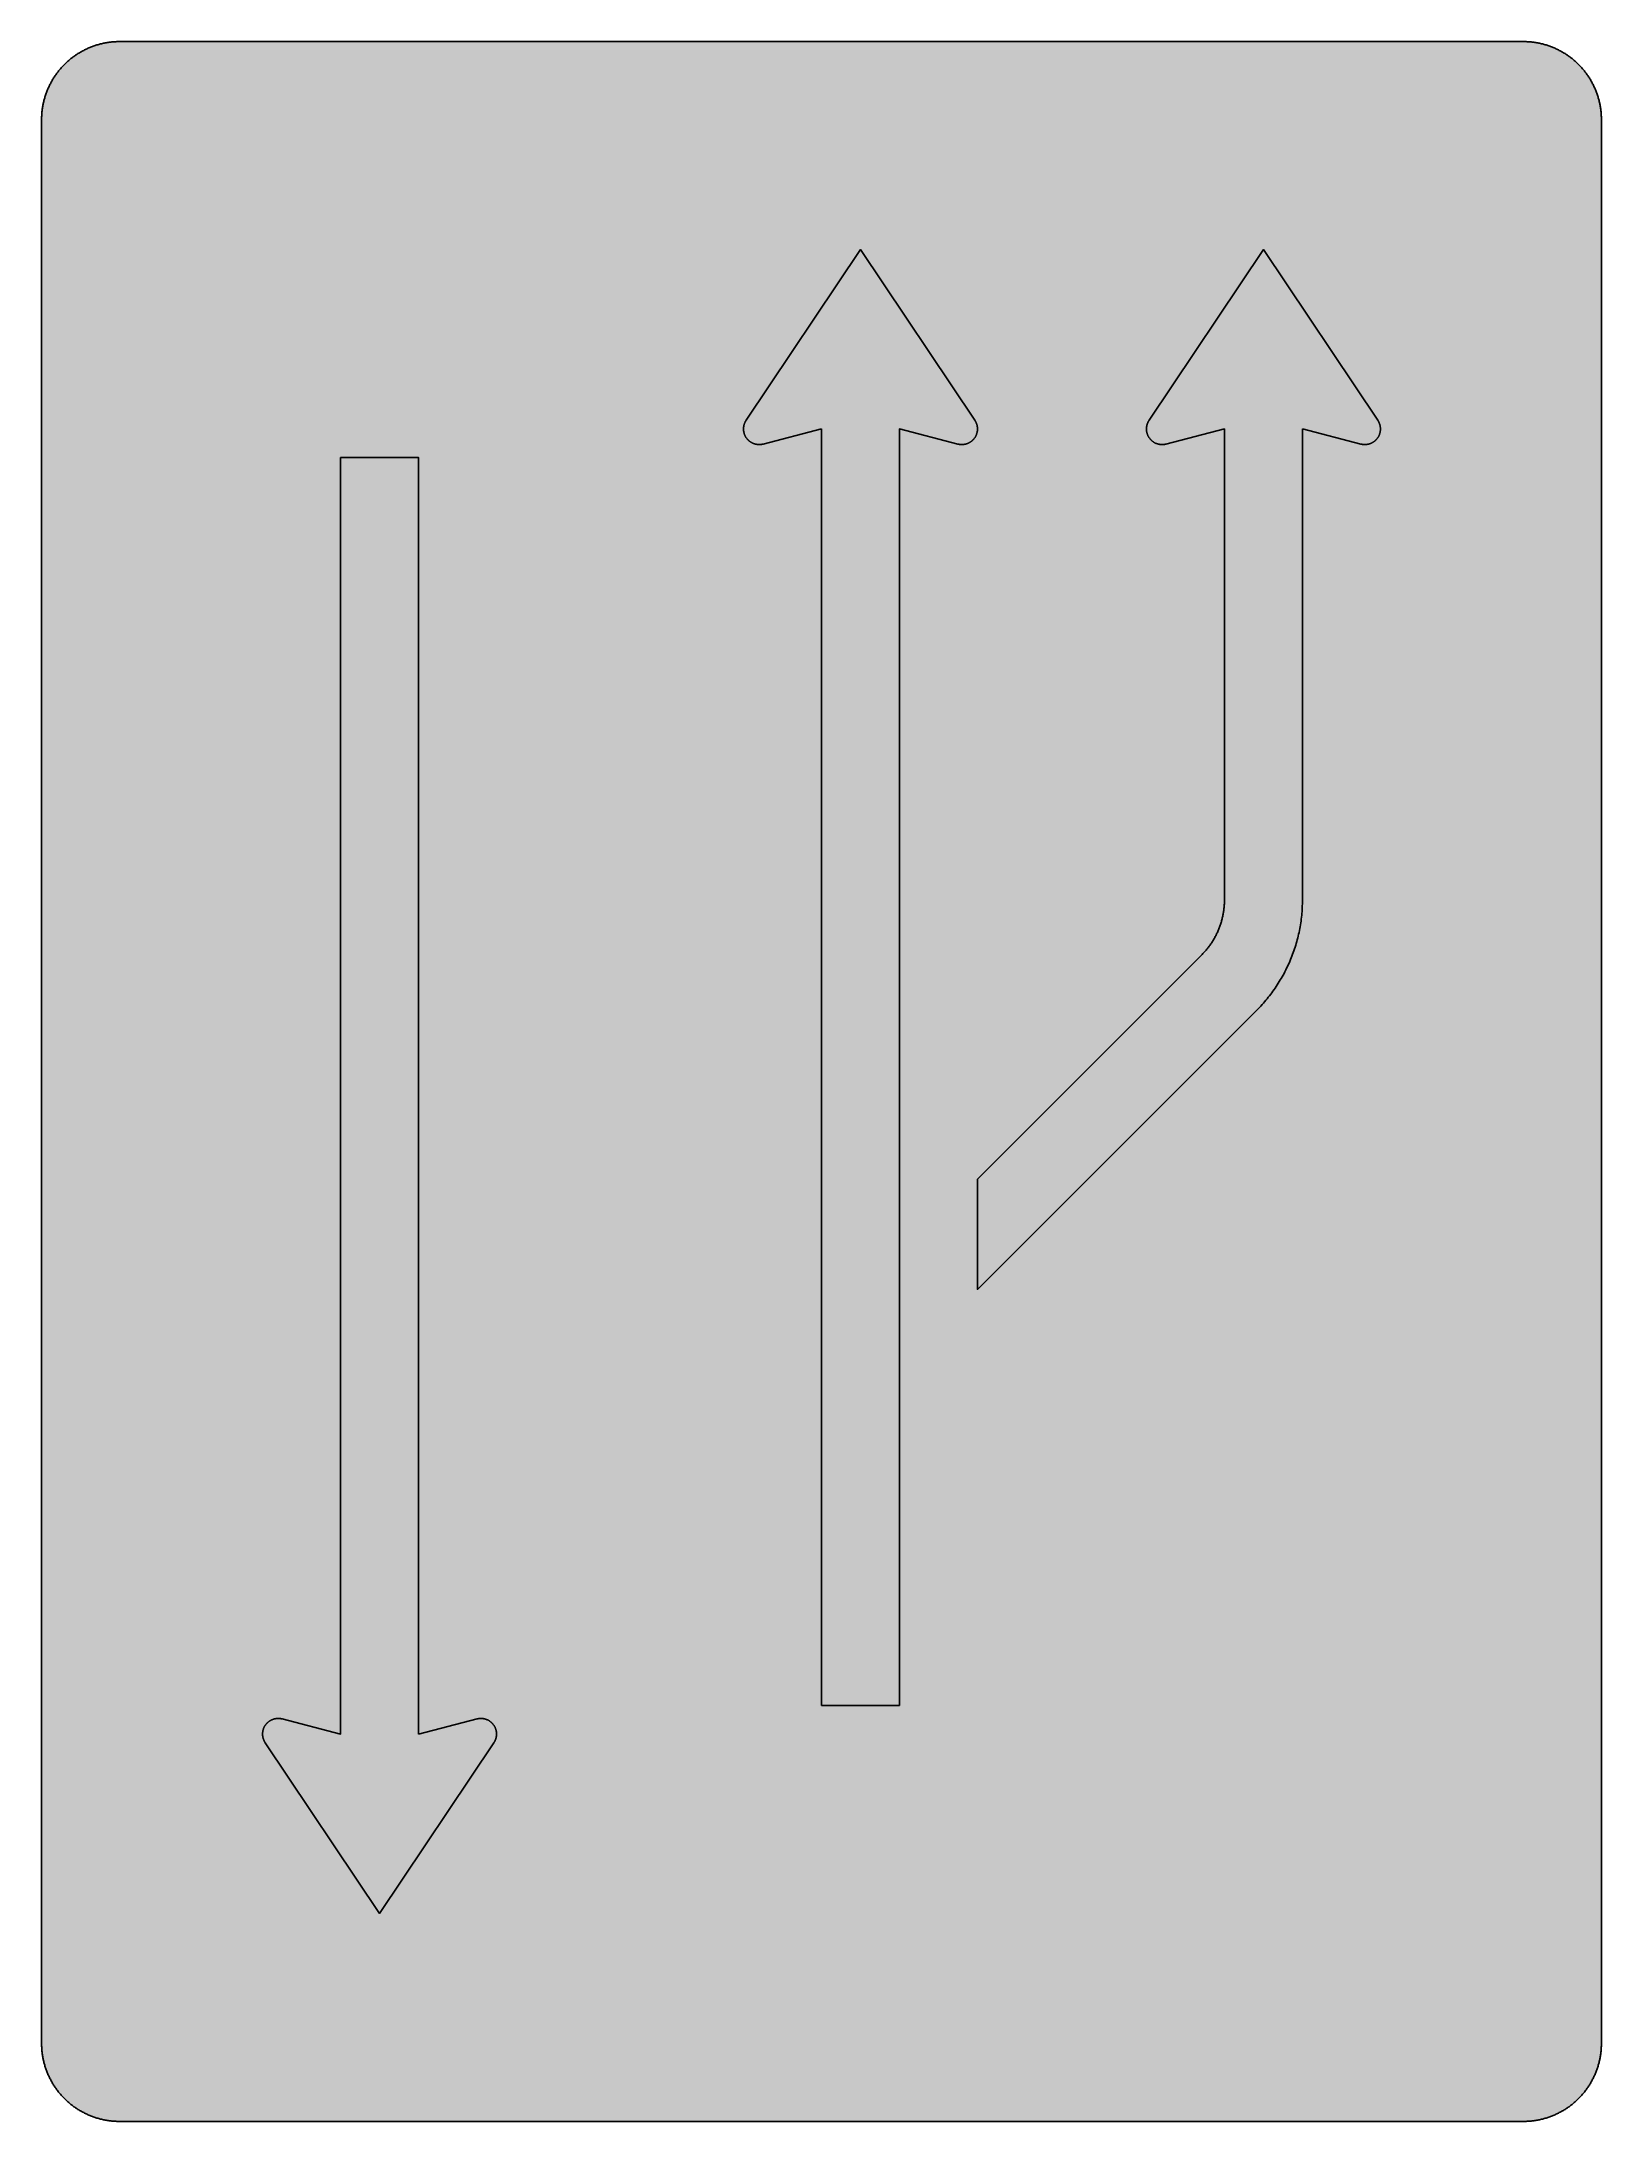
# Model space of a CAD drawing. Header units: millimetres. Extents: x 0 to 423, y 0 to 564.
import ezdxf

# ---------------------------------------------------------------- set-up
doc = ezdxf.new("R2010")
doc.units = ezdxf.units.MM

msp = doc.modelspace()

# ---------------------------------------------------------------- hatches: boundary and pattern name
for color, points in [(254, [(21.2189, 0.0537), (20.955, 0.0533), (20.6934, 0.0584), (20.4292, 0.066), (20.1676, 0.0787), (19.906, 0.094), (19.6469, 0.1118), (19.3853, 0.1321), (19.1262, 0.1549), (18.8671, 0.1829), (18.608, 0.2134), (18.349, 0.2464), (18.0924, 0.2845), (17.8359, 0.3251), (17.5793, 0.3683), (17.3253, 0.414), (17.0688, 0.4623), (16.8148, 0.5156), (16.5633, 0.5715), (16.3093, 0.6299), (16.0579, 0.6909), (15.809, 0.7544), (15.56, 0.823), (15.3111, 0.8941), (15.0622, 0.9677), (14.8158, 1.0439), (14.5694, 1.1227), (14.3256, 1.2065), (14.0818, 1.2903), (13.8379, 1.3792), (13.5966, 1.4707), (13.3579, 1.5672), (13.1191, 1.6637), (12.8803, 1.7628), (12.6441, 1.8669), (12.4079, 1.9736), (12.1742, 2.0803), (11.9405, 2.192), (11.7094, 2.3089), (11.4808, 2.4257), (11.2522, 2.5451), (11.0236, 2.6695), (10.7975, 2.794), (10.574, 2.9235), (10.3505, 3.0556), (10.1295, 3.1877), (9.9111, 3.3249), (9.6926, 3.4646), (9.4742, 3.6068), (9.2608, 3.7541), (9.0475, 3.9014), (8.8341, 4.0513), (8.6258, 4.2037), (8.4176, 4.3612), (8.2118, 4.5187), (8.0061, 4.6812), (7.8029, 4.8438), (7.6022, 5.0114), (7.4041, 5.1816), (7.206, 5.3518), (7.0129, 5.527), (6.8174, 5.7048), (6.6269, 5.8826), (6.4389, 6.0655), (6.2509, 6.2509), (6.0655, 6.4389), (5.8852, 6.6269), (5.7048, 6.8174), (5.527, 7.0104), (5.3518, 7.206), (5.1816, 7.4041), (5.0114, 7.6022), (4.8463, 7.8029), (4.6812, 8.0061), (4.5187, 8.2118), (4.3612, 8.4176), (4.2062, 8.6258), (4.0513, 8.8341), (3.9014, 9.0475), (3.7541, 9.2608), (3.6068, 9.4742), (3.4646, 9.6926), (3.3249, 9.9085), (3.1877, 10.1295), (3.0556, 10.3505), (2.9235, 10.574), (2.794, 10.7975), (2.6695, 11.0236), (2.5451, 11.2522), (2.4257, 11.4808), (2.3063, 11.7094), (2.192, 11.9405), (2.0803, 12.1742), (1.971, 12.4079), (1.8669, 12.6441), (1.7628, 12.8803), (1.6637, 13.1191), (1.5646, 13.3579), (1.4707, 13.5966), (1.3792, 13.8379), (1.2903, 14.0818), (1.2065, 14.3256), (1.1227, 14.5694), (1.0439, 14.8158), (0.9652, 15.0622), (0.8915, 15.3111), (0.823, 15.56), (0.7544, 15.809), (0.6883, 16.0604), (0.6274, 16.3119), (0.569, 16.5633), (0.5131, 16.8148), (0.4623, 17.0688), (0.4115, 17.3253), (0.3658, 17.5793), (0.3226, 17.8359), (0.2819, 18.0924), (0.2464, 18.3515), (0.2134, 18.608), (0.1829, 18.8671), (0.1549, 19.1262), (0.1295, 19.3878), (0.1092, 19.6469), (0.0914, 19.9085), (0.0762, 20.1701), (0.066, 20.4318), (0.0584, 20.6934), (0.0533, 20.955), (0.0508, 21.2192), (0.0522, 543.3314), (0.0533, 543.593), (0.0584, 543.8546), (0.066, 544.1188), (0.0762, 544.3804), (0.0914, 544.642), (0.1092, 544.9011), (0.1295, 545.1627), (0.1549, 545.4218), (0.1829, 545.6809), (0.2134, 545.94), (0.2464, 546.1991), (0.2819, 546.4556), (0.3226, 546.7121), (0.3658, 546.9687), (0.4115, 547.2227), (0.4623, 547.4792), (0.5131, 547.7332), (0.569, 547.9847), (0.6274, 548.2387), (0.6883, 548.4876), (0.7544, 548.7391), (0.823, 548.988), (0.8915, 549.2369), (0.9652, 549.4858), (1.0439, 549.7322), (1.1227, 549.9786), (1.2065, 550.2224), (1.2903, 550.4663), (1.3792, 550.7076), (1.4707, 550.9489), (1.5646, 551.1902), (1.6637, 551.4289), (1.7628, 551.6677), (1.8669, 551.9039), (1.971, 552.1401), (2.0803, 552.3738), (2.192, 552.6049), (2.3063, 552.8386), (2.4257, 553.0672), (2.5451, 553.2958), (2.6695, 553.5244), (2.794, 553.7505), (2.9235, 553.974), (3.0556, 554.1975), (3.1877, 554.4185), (3.3249, 554.6369), (3.4646, 554.8554), (3.6068, 555.0738), (3.7541, 555.2872), (3.9014, 555.5005), (4.0513, 555.7114), (4.2062, 555.9222), (4.3612, 556.1305), (4.5187, 556.3362), (4.6812, 556.5419), (4.8463, 556.7451), (5.0114, 556.9458), (5.1816, 557.1439), (5.3518, 557.342), (5.527, 557.5351), (5.7048, 557.7281), (5.8852, 557.9212), (6.0655, 558.1091), (6.2509, 558.2971), (6.4389, 558.4825), (6.6269, 558.6628), (6.8174, 558.8432), (7.0129, 559.021), (7.206, 559.1937), (7.4041, 559.3664), (7.6022, 559.5366), (7.8029, 559.7017), (8.0061, 559.8668), (8.2118, 560.0268), (8.4176, 560.1868), (8.6258, 560.3418), (8.8341, 560.4967), (9.0475, 560.6466), (9.2608, 560.7939), (9.4742, 560.9387), (9.6926, 561.0835), (9.9111, 561.2232), (10.1295, 561.3603), (10.3505, 561.4924), (10.574, 561.6245), (10.7975, 561.754), (11.0236, 561.8785), (11.2522, 562.0029), (11.4808, 562.1223), (11.7094, 562.2392), (11.9405, 562.356), (12.1742, 562.4678), (12.4079, 562.5744), (12.6441, 562.6811), (12.8803, 562.7853), (13.1191, 562.8843), (13.3579, 562.9834), (13.5966, 563.0774), (13.8379, 563.1688), (14.0818, 563.2577), (14.3256, 563.3415), (14.5694, 563.4253), (14.8158, 563.5041), (15.0622, 563.5803), (15.3111, 563.6539), (15.56, 563.7251), (15.809, 563.7936), (16.0579, 563.8571), (16.3093, 563.9206), (16.5633, 563.9791), (16.8148, 564.0349), (17.0688, 564.0857), (17.3253, 564.1365), (17.5793, 564.1823), (17.8359, 564.2254), (18.0924, 564.2635), (18.349, 564.3016), (18.608, 564.3347), (18.8671, 564.3651), (19.1262, 564.3931), (19.3853, 564.4185), (19.6469, 564.4388), (19.906, 564.4566), (20.1676, 564.4718), (20.4292, 564.482), (20.6934, 564.4896), (20.955, 564.4947), (21.2166, 564.4972), (402.2189, 564.4981), (402.4808, 564.4947), (402.7424, 564.4896), (403.0066, 564.482), (403.2682, 564.4718), (403.5298, 564.4566), (403.7889, 564.4388), (404.0505, 564.4185), (404.3096, 564.3931), (404.5687, 564.3651), (404.8277, 564.3347), (405.0868, 564.3016), (405.3434, 564.2635), (405.5999, 564.2254), (405.8564, 564.1823), (406.113, 564.1365), (406.367, 564.0857), (406.621, 564.0349), (406.875, 563.9791), (407.1264, 563.9206), (407.3779, 563.8571), (407.6268, 563.7936), (407.8783, 563.7251), (408.1272, 563.6539), (408.3736, 563.5803), (408.62, 563.5041), (408.8663, 563.4253), (409.1102, 563.3415), (409.354, 563.2577), (409.5979, 563.1688), (409.8392, 563.0774), (410.0805, 562.9834), (410.3192, 562.8843), (410.5554, 562.7853), (410.7942, 562.6811), (411.0279, 562.5744), (411.2616, 562.4678), (411.4952, 562.356), (411.7264, 562.2392), (411.9575, 562.1223), (412.1861, 562.0029), (412.4122, 561.8785), (412.6382, 561.754), (412.8643, 561.6245), (413.0853, 561.4924), (413.3063, 561.3603), (413.5272, 561.2232), (413.7457, 561.0835), (413.9616, 560.9387), (414.1775, 560.7939), (414.3908, 560.6466), (414.6017, 560.4967), (414.8125, 560.3418), (415.0208, 560.1868), (415.2265, 560.0268), (415.4297, 559.8668), (415.6329, 559.7017), (415.8336, 559.5366), (416.0342, 559.3664), (416.2298, 559.1937), (416.4254, 559.021), (416.6184, 558.8432), (416.8089, 558.6628), (416.9994, 558.4825), (417.1848, 558.2971), (417.3703, 558.1091), (417.5531, 557.9212), (417.7335, 557.7281), (417.9087, 557.5351), (418.084, 557.342), (418.2567, 557.1439), (418.4244, 556.9458), (418.592, 556.7451), (418.7546, 556.5419), (418.9171, 556.3362), (419.0746, 556.1305), (419.2321, 555.9222), (419.3845, 555.7114), (419.5369, 555.5005), (419.6842, 555.2872), (419.829, 555.0738), (419.9712, 554.8554), (420.1109, 554.6369), (420.2481, 554.4185), (420.3827, 554.1975), (420.5148, 553.974), (420.6418, 553.7505), (420.7688, 553.5244), (420.8907, 553.2958), (421.0126, 553.0672), (421.1295, 552.8386), (421.2438, 552.6049), (421.3555, 552.3738), (421.4647, 552.1401), (421.5689, 551.9039), (421.673, 551.6677), (421.7746, 551.4289), (421.8711, 551.1902), (421.9651, 550.9489), (422.0566, 550.7076), (422.1455, 550.4663), (422.2318, 550.2224), (422.3131, 549.9786), (422.3918, 549.7322), (422.4706, 549.4858), (422.5442, 549.2369), (422.6128, 548.988), (422.6814, 548.7391), (422.7449, 548.4876), (422.8084, 548.2387), (422.8668, 547.9847), (422.9227, 547.7332), (422.9735, 547.4792), (423.0243, 547.2227), (423.07, 546.9687), (423.1132, 546.7121), (423.1513, 546.4556), (423.1894, 546.1991), (423.2224, 545.94), (423.2529, 545.6809), (423.2808, 545.4218), (423.3037, 545.1627), (423.3266, 544.9011), (423.3443, 544.642), (423.357, 544.3804), (423.3697, 544.1188), (423.3774, 543.8546), (423.3824, 543.593), (423.385, 543.3314), (423.3855, 21.2203), (423.3824, 20.955), (423.3774, 20.6934), (423.3697, 20.4318), (423.357, 20.1701), (423.3443, 19.9085), (423.3266, 19.6469), (423.3037, 19.3878), (423.2808, 19.1262), (423.2529, 18.8671), (423.2224, 18.608), (423.1894, 18.3515), (423.1513, 18.0924), (423.1132, 17.8359), (423.07, 17.5793), (423.0243, 17.3253), (422.9735, 17.0688), (422.9227, 16.8148), (422.8668, 16.5633), (422.8084, 16.3119), (422.7449, 16.0604), (422.6814, 15.809), (422.6128, 15.56), (422.5442, 15.3111), (422.4706, 15.0622), (422.3918, 14.8158), (422.3131, 14.5694), (422.2318, 14.3256), (422.1455, 14.0818), (422.0566, 13.8379), (421.9651, 13.5966), (421.8711, 13.3579), (421.7746, 13.1191), (421.673, 12.8803), (421.5689, 12.6441), (421.4647, 12.4079), (421.3555, 12.1742), (421.2438, 11.9405), (421.1295, 11.7094), (421.0126, 11.4808), (420.8907, 11.2522), (420.7688, 11.0236), (420.6418, 10.7975), (420.5148, 10.574), (420.3827, 10.3505), (420.2481, 10.1295), (420.1109, 9.9085), (419.9712, 9.6926), (419.829, 9.4742), (419.6842, 9.2608), (419.5369, 9.0475), (419.3845, 8.8341), (419.2321, 8.6258), (419.0746, 8.4176), (418.9171, 8.2118), (418.7546, 8.0061), (418.592, 7.8029), (418.4244, 7.6022), (418.2567, 7.4041), (418.084, 7.206), (417.9087, 7.0104), (417.7335, 6.8174), (417.5531, 6.6269), (417.3703, 6.4389), (417.1848, 6.2509), (416.9994, 6.0655), (416.8089, 5.8826), (416.6184, 5.7048), (416.4254, 5.527), (416.2298, 5.3518), (416.0342, 5.1816), (415.8336, 5.0114), (415.6329, 4.8438), (415.4297, 4.6812), (415.2265, 4.5187), (415.0208, 4.3612), (414.8125, 4.2037), (414.6017, 4.0513), (414.3908, 3.9014), (414.1775, 3.7541), (413.9616, 3.6068), (413.7457, 3.4646), (413.5272, 3.3249), (413.3063, 3.1877), (413.0853, 3.0556), (412.8643, 2.9235), (412.6382, 2.794), (412.4122, 2.6695), (412.1861, 2.5451), (411.9575, 2.4257), (411.7264, 2.3089), (411.4952, 2.192), (411.2616, 2.0803), (411.0279, 1.9736), (410.7942, 1.8669), (410.5554, 1.7628), (410.3192, 1.6637), (410.0805, 1.5672), (409.8392, 1.4707), (409.5979, 1.3792), (409.354, 1.2903), (409.1102, 1.2065), (408.8663, 1.1227), (408.62, 1.0439), (408.3736, 0.9677), (408.1272, 0.8941), (407.8783, 0.823), (407.6268, 0.7544), (407.3779, 0.6909), (407.1264, 0.6299), (406.875, 0.5715), (406.621, 0.5156), (406.367, 0.4623), (406.113, 0.414), (405.8564, 0.3683), (405.5999, 0.3251), (405.3434, 0.2845), (405.0868, 0.2464), (404.8277, 0.2134), (404.5687, 0.1829), (404.3096, 0.1549), (404.0505, 0.1321), (403.7889, 0.1118), (403.5298, 0.094), (403.2682, 0.0787), (403.0066, 0.066), (402.7424, 0.0584), (402.4808, 0.0533), (402.2166, 0.0533)]), (59, [(211.7189, 459.3703), (195.8439, 455.2703), (195.8264, 455.2645), (195.8111, 455.262), (195.7934, 455.2569), (195.7781, 455.2518), (195.7629, 455.2493), (195.7451, 455.2442), (195.7299, 455.2417), (195.7121, 455.2366), (195.6968, 455.234), (195.6816, 455.2315), (195.6638, 455.2264), (195.6486, 455.2239), (195.6308, 455.2213), (195.6156, 455.2163), (195.5978, 455.2137), (195.5825, 455.2112), (195.5648, 455.2086), (195.5495, 455.2036), (195.5343, 455.201), (195.5165, 455.1985), (195.5013, 455.1959), (195.4835, 455.1934), (195.4682, 455.1909), (195.4505, 455.1883), (195.4352, 455.1858), (195.4174, 455.1832), (195.4022, 455.1807), (195.3844, 455.1782), (195.3692, 455.1756), (195.3514, 455.1731), (195.3362, 455.1705), (195.3184, 455.168), (195.3031, 455.168), (195.2854, 455.1655), (195.2701, 455.1629), (195.2523, 455.1604), (195.2346, 455.1604), (195.2193, 455.1578), (195.2015, 455.1553), (195.1863, 455.1553), (195.1685, 455.1528), (195.1533, 455.1502), (195.1355, 455.1502), (195.1203, 455.1477), (195.1025, 455.1477), (195.0847, 455.1451), (195.0695, 455.1451), (195.0517, 455.1451), (195.0364, 455.1426), (195.0187, 455.1426), (195.0034, 455.1401), (194.9856, 455.1401), (194.9679, 455.1401), (194.9526, 455.1401), (194.9348, 455.1375), (194.9196, 455.1375), (194.9018, 455.1375), (194.884, 455.1375), (194.8688, 455.1375), (194.851, 455.135), (194.8358, 455.135), (194.818, 455.135), (194.8002, 455.135), (194.785, 455.135), (194.6758, 455.1375), (194.5665, 455.1401), (194.4599, 455.1477), (194.3506, 455.1578), (194.2465, 455.1705), (194.1398, 455.1832), (194.0357, 455.201), (193.9315, 455.2213), (193.8274, 455.2442), (193.7258, 455.2696), (193.6267, 455.295), (193.5251, 455.3255), (193.4261, 455.3585), (193.3296, 455.3915), (193.233, 455.4296), (193.1365, 455.4677), (193.0425, 455.5084), (192.9486, 455.5541), (192.8571, 455.5998), (192.7657, 455.6455), (192.6768, 455.6963), (192.5904, 455.7497), (192.5041, 455.803), (192.4177, 455.8589), (192.3339, 455.9173), (192.2526, 455.9757), (192.1713, 456.0392), (192.0926, 456.1027), (192.0138, 456.1688), (191.9376, 456.2348), (191.864, 456.3034), (191.7903, 456.3745), (191.7192, 456.4482), (191.6506, 456.5218), (191.5846, 456.598), (191.5185, 456.6768), (191.455, 456.7555), (191.3915, 456.8368), (191.3331, 456.9181), (191.2747, 457.0019), (191.2188, 457.0882), (191.1629, 457.1746), (191.1121, 457.261), (191.0613, 457.3499), (191.0131, 457.4413), (190.9674, 457.5327), (190.9242, 457.6267), (190.8835, 457.7207), (190.8454, 457.8172), (190.8073, 457.9137), (190.7743, 458.0103), (190.7413, 458.1093), (190.7108, 458.2109), (190.6854, 458.31), (190.66, 458.4116), (190.6372, 458.5157), (190.6168, 458.6199), (190.5991, 458.724), (190.5838, 458.8307), (190.5737, 458.9374), (190.5635, 459.044), (190.5559, 459.1507), (190.5533, 459.2599), (190.5508, 459.3692), (190.5508, 459.4073), (190.5508, 459.4479), (190.5533, 459.486), (190.5533, 459.5266), (190.5559, 459.5647), (190.5584, 459.6054), (190.561, 459.6435), (190.5635, 459.6816), (190.566, 459.7222), (190.5686, 459.7603), (190.5737, 459.7984), (190.5762, 459.8365), (190.5813, 459.8772), (190.5864, 459.9153), (190.5914, 459.9534), (190.5965, 459.9915), (190.6041, 460.0321), (190.6092, 460.0702), (190.6168, 460.1083), (190.6219, 460.1464), (190.6295, 460.1845), (190.6372, 460.2226), (190.6473, 460.2607), (190.6549, 460.2988), (190.6626, 460.3369), (190.6727, 460.375), (190.6829, 460.4131), (190.6905, 460.4487), (190.7007, 460.4868), (190.7134, 460.5249), (190.7235, 460.563), (190.7337, 460.5985), (190.7464, 460.6366), (190.7565, 460.6722), (190.7692, 460.7103), (190.7819, 460.7484), (190.7946, 460.7839), (190.8073, 460.8195), (190.8226, 460.8576), (190.8353, 460.8932), (190.8505, 460.9287), (190.8632, 460.9668), (190.8785, 461.0024), (190.8937, 461.0379), (190.9089, 461.0735), (190.9267, 461.1091), (190.942, 461.1446), (190.9597, 461.1802), (190.975, 461.2157), (190.9928, 461.2488), (191.0105, 461.2843), (191.0283, 461.3199), (191.0461, 461.3529), (191.0639, 461.3885), (191.0842, 461.424), (191.102, 461.457), (191.1223, 461.4901), (191.1426, 461.5256), (191.1629, 461.5586), (191.1833, 461.5917), (191.2036, 461.6247), (191.2239, 461.6577), (191.2468, 461.6907), (191.2671, 461.7237), (222.3022, 508.0536), (253.3371, 461.7251), (253.3574, 461.6907), (253.3802, 461.6577), (253.4006, 461.6247), (253.4209, 461.5917), (253.4412, 461.5586), (253.4615, 461.5256), (253.4818, 461.4901), (253.4996, 461.457), (253.5199, 461.424), (253.5377, 461.3885), (253.558, 461.3529), (253.5758, 461.3199), (253.5936, 461.2843), (253.6114, 461.2488), (253.6266, 461.2157), (253.6444, 461.1802), (253.6622, 461.1446), (253.6774, 461.1091), (253.6927, 461.0735), (253.7079, 461.0379), (253.7231, 461.0024), (253.7384, 460.9668), (253.7536, 460.9287), (253.7663, 460.8932), (253.7816, 460.8576), (253.7943, 460.8195), (253.807, 460.7839), (253.8197, 460.7484), (253.8324, 460.7103), (253.8451, 460.6722), (253.8578, 460.6366), (253.8679, 460.5985), (253.8806, 460.563), (253.8908, 460.5249), (253.9009, 460.4868), (253.9111, 460.4487), (253.9213, 460.4131), (253.9289, 460.375), (253.939, 460.3369), (253.9467, 460.2988), (253.9568, 460.2607), (253.9644, 460.2226), (253.9721, 460.1845), (253.9797, 460.1464), (253.9873, 460.1083), (253.9924, 460.0702), (254, 460.0321), (254.0051, 459.9915), (254.0102, 459.9534), (254.0152, 459.9153), (254.0203, 459.8772), (254.0254, 459.8365), (254.0279, 459.7984), (254.033, 459.7603), (254.0356, 459.7222), (254.0406, 459.6816), (254.0432, 459.6435), (254.0432, 459.6054), (254.0457, 459.5647), (254.0483, 459.5266), (254.0483, 459.486), (254.0508, 459.4479), (254.0508, 459.4073), (254.0508, 459.3692), (254.0508, 459.2599), (254.0457, 459.1507), (254.0381, 459.044), (254.0279, 458.9374), (254.0178, 458.8307), (254.0025, 458.724), (253.9848, 458.6199), (253.9644, 458.5157), (253.9416, 458.4116), (253.9187, 458.31), (253.8908, 458.2109), (253.8603, 458.1093), (253.8298, 458.0103), (253.7943, 457.9137), (253.7562, 457.8172), (253.7181, 457.7207), (253.6774, 457.6267), (253.6342, 457.5327), (253.5885, 457.4413), (253.5403, 457.3499), (253.4895, 457.261), (253.4387, 457.1746), (253.3853, 457.0882), (253.3269, 457.0019), (253.271, 456.9181), (253.2101, 456.8368), (253.1491, 456.7555), (253.0856, 456.6768), (253.0196, 456.598), (252.951, 456.5218), (252.8824, 456.4482), (252.8113, 456.3745), (252.7376, 456.3034), (252.664, 456.2348), (252.5878, 456.1688), (252.5116, 456.1027), (252.4303, 456.0392), (252.3515, 455.9757), (252.2677, 455.9173), (252.1839, 455.8589), (252.1001, 455.803), (252.0137, 455.7497), (251.9248, 455.6963), (251.8359, 455.6455), (251.7445, 455.5998), (251.653, 455.5541), (251.5591, 455.5084), (251.4651, 455.4677), (251.3711, 455.4296), (251.2746, 455.3915), (251.1755, 455.3585), (251.0765, 455.3255), (250.9774, 455.295), (250.8758, 455.2696), (250.7742, 455.2442), (250.6701, 455.2213), (250.5659, 455.201), (250.4618, 455.1832), (250.3576, 455.1705), (250.251, 455.1578), (250.1443, 455.1477), (250.0351, 455.1401), (249.9258, 455.1375), (249.8166, 455.135), (249.8014, 455.135), (249.7836, 455.135), (249.7684, 455.135), (249.7506, 455.135), (249.7328, 455.1375), (249.7176, 455.1375), (249.6998, 455.1375), (249.6845, 455.1375), (249.6668, 455.1375), (249.6515, 455.1401), (249.6337, 455.1401), (249.616, 455.1401), (249.6007, 455.1401), (249.5829, 455.1426), (249.5677, 455.1426), (249.5499, 455.1451), (249.5347, 455.1451), (249.5169, 455.1451), (249.5017, 455.1477), (249.4839, 455.1477), (249.4661, 455.1502), (249.4509, 455.1502), (249.4331, 455.1528), (249.4178, 455.1553), (249.4001, 455.1553), (249.3848, 455.1578), (249.367, 455.1604), (249.3518, 455.1604), (249.334, 455.1629), (249.3188, 455.1655), (249.301, 455.168), (249.2832, 455.168), (249.268, 455.1705), (249.2502, 455.1731), (249.235, 455.1756), (249.2172, 455.1782), (249.2019, 455.1807), (249.1842, 455.1832), (249.1689, 455.1858), (249.1511, 455.1883), (249.1359, 455.1909), (249.1181, 455.1934), (249.1029, 455.1959), (249.0851, 455.1985), (249.0699, 455.201), (249.0546, 455.2036), (249.0368, 455.2086), (249.0216, 455.2112), (249.0038, 455.2137), (248.9886, 455.2163), (248.9708, 455.2213), (248.9556, 455.2239), (248.9378, 455.2264), (248.9225, 455.2315), (248.9048, 455.234), (248.8895, 455.2366), (248.8743, 455.2417), (248.8565, 455.2442), (248.8413, 455.2493), (248.8235, 455.2518), (248.8082, 455.2569), (248.793, 455.262), (248.7752, 455.2645), (248.76, 455.2696), (232.8855, 459.3703), (232.8855, 112.9425), (211.7189, 112.9425)]), (59, [(342.2467, 459.3703), (358.1217, 455.2703), (358.1375, 455.2645), (358.1527, 455.262), (358.1679, 455.2569), (358.1857, 455.2518), (358.201, 455.2493), (358.2187, 455.2442), (358.234, 455.2417), (358.2518, 455.2366), (358.267, 455.234), (358.2822, 455.2315), (358.3, 455.2264), (358.3153, 455.2239), (358.333, 455.2213), (358.3483, 455.2163), (358.3661, 455.2137), (358.3813, 455.2112), (358.3991, 455.2086), (358.4143, 455.2036), (358.4321, 455.201), (358.4473, 455.1985), (358.4626, 455.1959), (358.4804, 455.1934), (358.4956, 455.1909), (358.5134, 455.1883), (358.5286, 455.1858), (358.5464, 455.1832), (358.5616, 455.1807), (358.5794, 455.1782), (358.5947, 455.1756), (358.6124, 455.1731), (358.6302, 455.1705), (358.6455, 455.168), (358.6632, 455.168), (358.6785, 455.1655), (358.6963, 455.1629), (358.7115, 455.1604), (358.7293, 455.1604), (358.7445, 455.1578), (358.7623, 455.1553), (358.7775, 455.1553), (358.7953, 455.1528), (358.8106, 455.1502), (358.8283, 455.1502), (358.8461, 455.1477), (358.8614, 455.1477), (358.8791, 455.1451), (358.8944, 455.1451), (358.9122, 455.1451), (358.9274, 455.1426), (358.9452, 455.1426), (358.9604, 455.1401), (358.9782, 455.1401), (358.996, 455.1401), (359.0112, 455.1401), (359.029, 455.1375), (359.0442, 455.1375), (359.062, 455.1375), (359.0773, 455.1375), (359.095, 455.1375), (359.1128, 455.135), (359.1281, 455.135), (359.1458, 455.135), (359.1611, 455.135), (359.1789, 455.135), (359.2881, 455.1375), (359.3973, 455.1401), (359.504, 455.1477), (359.6107, 455.1578), (359.7173, 455.1705), (359.824, 455.1832), (359.9282, 455.201), (360.0323, 455.2213), (360.1339, 455.2442), (360.238, 455.2696), (360.3371, 455.295), (360.4387, 455.3255), (360.5378, 455.3585), (360.6343, 455.3915), (360.7308, 455.4296), (360.8273, 455.4677), (360.9213, 455.5084), (361.0153, 455.5541), (361.1067, 455.5998), (361.1956, 455.6455), (361.2871, 455.6963), (361.3734, 455.7497), (361.4598, 455.803), (361.5461, 455.8589), (361.63, 455.9173), (361.7112, 455.9757), (361.7925, 456.0392), (361.8713, 456.1027), (361.95, 456.1688), (362.0262, 456.2348), (362.0999, 456.3034), (362.1735, 456.3745), (362.2421, 456.4482), (362.3132, 456.5218), (362.3793, 456.598), (362.4453, 456.6768), (362.5088, 456.7555), (362.5723, 456.8368), (362.6307, 456.9181), (362.6891, 457.0019), (362.745, 457.0882), (362.7984, 457.1746), (362.8517, 457.261), (362.9, 457.3499), (362.9482, 457.4413), (362.9939, 457.5327), (363.0371, 457.6267), (363.0803, 457.7207), (363.1184, 457.8172), (363.154, 457.9137), (363.1895, 458.0103), (363.2225, 458.1093), (363.2505, 458.2109), (363.2784, 458.31), (363.3038, 458.4116), (363.3267, 458.5157), (363.347, 458.6199), (363.3622, 458.724), (363.3775, 458.8307), (363.3902, 458.9374), (363.4003, 459.044), (363.4054, 459.1507), (363.4105, 459.2599), (363.413, 459.3692), (363.413, 459.4073), (363.4105, 459.4479), (363.4105, 459.486), (363.408, 459.5266), (363.408, 459.5647), (363.4054, 459.6054), (363.4029, 459.6435), (363.4003, 459.6816), (363.3978, 459.7222), (363.3927, 459.7603), (363.3902, 459.7984), (363.3851, 459.8365), (363.3826, 459.8772), (363.3775, 459.9153), (363.3724, 459.9534), (363.3648, 459.9915), (363.3597, 460.0321), (363.3546, 460.0702), (363.347, 460.1083), (363.3394, 460.1464), (363.3318, 460.1845), (363.3241, 460.2226), (363.3165, 460.2607), (363.3089, 460.2988), (363.3013, 460.3369), (363.2911, 460.375), (363.281, 460.4131), (363.2708, 460.4487), (363.2632, 460.4868), (363.2505, 460.5249), (363.2403, 460.563), (363.2302, 460.5985), (363.2175, 460.6366), (363.2073, 460.6722), (363.1946, 460.7103), (363.1819, 460.7484), (363.1692, 460.7839), (363.1565, 460.8195), (363.1413, 460.8576), (363.1286, 460.8932), (363.1133, 460.9287), (363.1006, 460.9668), (363.0854, 461.0024), (363.0701, 461.0379), (363.0549, 461.0735), (363.0397, 461.1091), (363.0219, 461.1446), (363.0066, 461.1802), (362.9889, 461.2157), (362.9711, 461.2488), (362.9533, 461.2843), (362.9355, 461.3199), (362.9177, 461.3529), (362.9, 461.3885), (362.8822, 461.424), (362.8619, 461.457), (362.8415, 461.4901), (362.8238, 461.5256), (362.8034, 461.5586), (362.7831, 461.5917), (362.7603, 461.6247), (362.7399, 461.6577), (362.7196, 461.6907), (362.6968, 461.7237), (331.6633, 508.0536), (300.6302, 461.7251), (300.6065, 461.6907), (300.5861, 461.6577), (300.5658, 461.6247), (300.543, 461.5917), (300.5226, 461.5586), (300.5023, 461.5256), (300.4845, 461.4901), (300.4642, 461.457), (300.4439, 461.424), (300.4261, 461.3885), (300.4083, 461.3529), (300.388, 461.3199), (300.3702, 461.2843), (300.355, 461.2488), (300.3372, 461.2157), (300.3194, 461.1802), (300.3042, 461.1446), (300.2864, 461.1091), (300.2712, 461.0735), (300.2559, 461.0379), (300.2407, 461.0024), (300.2255, 460.9668), (300.2102, 460.9287), (300.1975, 460.8932), (300.1823, 460.8576), (300.1696, 460.8195), (300.1569, 460.7839), (300.1442, 460.7484), (300.1315, 460.7103), (300.1188, 460.6722), (300.1061, 460.6366), (300.0959, 460.5985), (300.0832, 460.563), (300.0731, 460.5249), (300.0629, 460.4868), (300.0527, 460.4487), (300.0426, 460.4131), (300.0324, 460.375), (300.0248, 460.3369), (300.0146, 460.2988), (300.007, 460.2607), (299.9994, 460.2226), (299.9918, 460.1845), (299.9842, 460.1464), (299.9765, 460.1083), (299.9715, 460.0702), (299.9638, 460.0321), (299.9588, 459.9915), (299.9537, 459.9534), (299.9486, 459.9153), (299.9435, 459.8772), (299.9384, 459.8365), (299.9334, 459.7984), (299.9308, 459.7603), (299.9257, 459.7222), (299.9232, 459.6816), (299.9207, 459.6435), (299.9181, 459.6054), (299.9156, 459.5647), (299.9156, 459.5266), (299.913, 459.486), (299.913, 459.4479), (299.913, 459.4073), (299.913, 459.3692), (299.913, 459.2599), (299.9181, 459.1507), (299.9232, 459.044), (299.9334, 458.9374), (299.9461, 458.8307), (299.9613, 458.724), (299.9791, 458.6199), (299.9969, 458.5157), (300.0197, 458.4116), (300.0451, 458.31), (300.0731, 458.2109), (300.1035, 458.1093), (300.134, 458.0103), (300.1696, 457.9137), (300.2051, 457.8172), (300.2458, 457.7207), (300.2864, 457.6267), (300.3296, 457.5327), (300.3753, 457.4413), (300.4236, 457.3499), (300.4718, 457.261), (300.5252, 457.1746), (300.5785, 457.0882), (300.6344, 457.0019), (300.6928, 456.9181), (300.7538, 456.8368), (300.8147, 456.7555), (300.8782, 456.6768), (300.9443, 456.598), (301.0129, 456.5218), (301.0814, 456.4482), (301.1526, 456.3745), (301.2262, 456.3034), (301.2999, 456.2348), (301.3761, 456.1688), (301.4523, 456.1027), (301.531, 456.0392), (301.6123, 455.9757), (301.6961, 455.9173), (301.7799, 455.8589), (301.8638, 455.803), (301.9501, 455.7497), (302.039, 455.6963), (302.1279, 455.6455), (302.2194, 455.5998), (302.3108, 455.5541), (302.4048, 455.5084), (302.4988, 455.4677), (302.5927, 455.4296), (302.6893, 455.3915), (302.7883, 455.3585), (302.8874, 455.3255), (302.9864, 455.295), (303.088, 455.2696), (303.1896, 455.2442), (303.2912, 455.2213), (303.3954, 455.201), (303.5021, 455.1832), (303.6062, 455.1705), (303.7129, 455.1578), (303.8196, 455.1477), (303.9288, 455.1401), (304.0355, 455.1375), (304.1447, 455.135), (304.1625, 455.135), (304.1802, 455.135), (304.1955, 455.135), (304.2133, 455.135), (304.2285, 455.1375), (304.2463, 455.1375), (304.2641, 455.1375), (304.2793, 455.1375), (304.2971, 455.1375), (304.3123, 455.1401), (304.3301, 455.1401), (304.3479, 455.1401), (304.3631, 455.1401), (304.3809, 455.1426), (304.3961, 455.1426), (304.4139, 455.1451), (304.4292, 455.1451), (304.4469, 455.1451), (304.4647, 455.1477), (304.48, 455.1477), (304.4977, 455.1502), (304.513, 455.1502), (304.5308, 455.1528), (304.546, 455.1553), (304.5638, 455.1553), (304.579, 455.1578), (304.5968, 455.1604), (304.6146, 455.1604), (304.6298, 455.1629), (304.6476, 455.1655), (304.6628, 455.168), (304.6806, 455.168), (304.6959, 455.1705), (304.7136, 455.1731), (304.7289, 455.1756), (304.7467, 455.1782), (304.7619, 455.1807), (304.7797, 455.1832), (304.7949, 455.1858), (304.8127, 455.1883), (304.8279, 455.1909), (304.8457, 455.1934), (304.861, 455.1959), (304.8787, 455.1985), (304.894, 455.201), (304.9118, 455.2036), (304.927, 455.2086), (304.9422, 455.2112), (304.96, 455.2137), (304.9753, 455.2163), (304.993, 455.2213), (305.0083, 455.2239), (305.0261, 455.2264), (305.0413, 455.2315), (305.0591, 455.234), (305.0743, 455.2366), (305.0896, 455.2417), (305.1073, 455.2442), (305.1226, 455.2493), (305.1378, 455.2518), (305.1556, 455.2569), (305.1708, 455.262), (305.1886, 455.2645), (305.2039, 455.2696), (321.08, 459.3703), (321.08, 331.56), (321.0763, 331.2947), (321.0712, 331.0331), (321.0636, 330.7715), (321.0535, 330.5099), (321.0382, 330.2483), (321.0204, 329.9866), (321.0001, 329.7276), (320.9747, 329.4659), (320.9468, 329.2069), (320.9163, 328.9478), (320.8833, 328.6912), (320.8477, 328.4347), (320.8071, 328.1756), (320.7639, 327.9216), (320.7182, 327.6651), (320.6674, 327.4111), (320.6166, 327.1571), (320.5607, 326.9031), (320.5023, 326.6516), (320.4413, 326.4002), (320.3753, 326.1487), (320.3092, 325.8998), (320.2381, 325.6509), (320.1645, 325.4045), (320.0883, 325.1556), (320.007, 324.9117), (319.9257, 324.6653), (319.8393, 324.4215), (319.7504, 324.1802), (319.659, 323.9389), (319.565, 323.6976), (319.4685, 323.4588), (319.3669, 323.2226), (319.2653, 322.9839), (319.1586, 322.7502), (319.0494, 322.5165), (318.9376, 322.2828), (318.8233, 322.0517), (318.7065, 321.8205), (318.5846, 321.5919), (318.4627, 321.3659), (318.3357, 321.1398), (318.2087, 320.9138), (318.0766, 320.6928), (317.942, 320.4693), (317.8048, 320.2508), (317.6651, 320.0324), (317.5229, 319.8165), (317.3781, 319.6006), (317.2308, 319.3872), (317.0784, 319.1764), (316.926, 318.9656), (316.771, 318.7573), (316.611, 318.5516), (316.451, 318.3484), (316.2859, 318.1452), (316.1208, 317.9445), (315.9506, 317.7438), (315.7779, 317.5483), (315.6052, 317.3527), (315.4274, 317.1596), (315.247, 316.9691), (315.0641, 316.7786), (314.8813, 316.5907), (254.0522, 255.765), (254.0522, 225.8314), (329.8486, 301.6261), (330.2178, 301.9984), (330.581, 302.3768), (330.9417, 302.7604), (331.2947, 303.1465), (331.6427, 303.5351), (331.9882, 303.9313), (332.326, 304.3276), (332.6587, 304.7289), (332.9864, 305.1353), (333.309, 305.5442), (333.6265, 305.9582), (333.9389, 306.3723), (334.2462, 306.7939), (334.5485, 307.2155), (334.8431, 307.6423), (335.1327, 308.0715), (335.4197, 308.5059), (335.6991, 308.9427), (335.9734, 309.3822), (336.2401, 309.8241), (336.5043, 310.2686), (336.7608, 310.7182), (337.0123, 311.1703), (337.2587, 311.625), (337.5, 312.0822), (337.7336, 312.5419), (337.9648, 313.0042), (338.1858, 313.4716), (338.4042, 313.9389), (338.6176, 314.4088), (338.8233, 314.8838), (339.024, 315.3588), (339.217, 315.8363), (339.4075, 316.3164), (339.5904, 316.799), (339.7656, 317.2841), (339.9384, 317.7718), (340.1035, 318.262), (340.2635, 318.7522), (340.4159, 319.2475), (340.5632, 319.7428), (340.7054, 320.2407), (340.8401, 320.7385), (340.9696, 321.2389), (341.0915, 321.7418), (341.2084, 322.2473), (341.3201, 322.7527), (341.4243, 323.2607), (341.5233, 323.7713), (341.6148, 324.2818), (341.7011, 324.7949), (341.7824, 325.308), (341.8561, 325.8236), (341.9221, 326.3392), (341.9831, 326.8548), (342.0389, 327.3755), (342.0872, 327.8937), (342.1278, 328.4144), (342.1634, 328.9376), (342.1939, 329.4583), (342.2167, 329.9841), (342.232, 330.5073), (342.2421, 331.0331), (342.2447, 331.5589)]), (59, [(102.3578, 105.1814), (118.2328, 109.2796), (118.2472, 109.2835), (118.2649, 109.286), (118.2802, 109.2911), (118.2954, 109.2937), (118.3132, 109.2987), (118.3284, 109.3013), (118.3462, 109.3064), (118.3615, 109.3089), (118.3792, 109.314), (118.3945, 109.3165), (118.4097, 109.3216), (118.4275, 109.3241), (118.4427, 109.3267), (118.4605, 109.3318), (118.4758, 109.3343), (118.4935, 109.3368), (118.5088, 109.3394), (118.5266, 109.3445), (118.5418, 109.347), (118.5596, 109.3495), (118.5748, 109.3521), (118.5926, 109.3546), (118.6078, 109.3572), (118.6256, 109.3597), (118.6409, 109.3622), (118.6586, 109.3648), (118.6739, 109.3673), (118.6917, 109.3699), (118.7069, 109.3724), (118.7247, 109.3749), (118.7399, 109.3775), (118.7577, 109.38), (118.7729, 109.3826), (118.7907, 109.3826), (118.806, 109.3851), (118.8237, 109.3876), (118.839, 109.3902), (118.8568, 109.3902), (118.872, 109.3927), (118.8898, 109.3953), (118.905, 109.3953), (118.9228, 109.3978), (118.9406, 109.3978), (118.9558, 109.4003), (118.9736, 109.4003), (118.9888, 109.4029), (119.0066, 109.4029), (119.0219, 109.4054), (119.0396, 109.4054), (119.0549, 109.408), (119.0727, 109.408), (119.0904, 109.408), (119.1057, 109.4105), (119.1235, 109.4105), (119.1387, 109.4105), (119.1565, 109.4105), (119.1717, 109.413), (119.1895, 109.413), (119.2073, 109.413), (119.2225, 109.413), (119.2403, 109.413), (119.2555, 109.413), (119.2733, 109.413), (119.2911, 109.413), (119.4003, 109.413), (119.507, 109.408), (119.6162, 109.4003), (119.7229, 109.3927), (119.8296, 109.38), (119.9337, 109.3648), (120.0404, 109.347), (120.142, 109.3267), (120.2461, 109.3038), (120.3477, 109.281), (120.4493, 109.253), (120.5484, 109.2225), (120.6475, 109.1921), (120.7465, 109.1565), (120.843, 109.1209), (120.937, 109.0803), (121.031, 109.0397), (121.125, 108.9965), (121.2164, 108.9508), (121.3079, 108.9025), (121.3968, 108.8517), (121.4857, 108.8009), (121.572, 108.7476), (121.6558, 108.6891), (121.7397, 108.6333), (121.8235, 108.5723), (121.9048, 108.5113), (121.9835, 108.4453), (122.0597, 108.3818), (122.1359, 108.3132), (122.2096, 108.2446), (122.2832, 108.1735), (122.3543, 108.0999), (122.4229, 108.0262), (122.4915, 107.95), (122.5575, 107.8738), (122.621, 107.7925), (122.682, 107.7138), (122.743, 107.63), (122.8014, 107.5461), (122.8573, 107.4623), (122.9106, 107.376), (122.9614, 107.2871), (123.0122, 107.1982), (123.0605, 107.1067), (123.1062, 107.0153), (123.1494, 106.9213), (123.19, 106.8273), (123.2306, 106.7333), (123.2662, 106.6343), (123.3018, 106.5378), (123.3322, 106.4387), (123.3627, 106.3396), (123.3907, 106.238), (123.4161, 106.1364), (123.4364, 106.0323), (123.4567, 105.9282), (123.4745, 105.824), (123.4897, 105.7199), (123.5024, 105.6132), (123.51, 105.5065), (123.5177, 105.3973), (123.5227, 105.2906), (123.5227, 105.1814), (123.5227, 105.1408), (123.5227, 105.1027), (123.5227, 105.062), (123.5202, 105.0239), (123.5177, 104.9833), (123.5177, 104.9452), (123.5151, 104.9045), (123.5126, 104.8664), (123.5075, 104.8283), (123.505, 104.7877), (123.5024, 104.7496), (123.4973, 104.7115), (123.4923, 104.6709), (123.4872, 104.6328), (123.4821, 104.5947), (123.477, 104.5566), (123.4719, 104.5185), (123.4643, 104.4778), (123.4592, 104.4397), (123.4516, 104.4016), (123.444, 104.3635), (123.4364, 104.3254), (123.4288, 104.2873), (123.4211, 104.2492), (123.411, 104.2111), (123.4034, 104.173), (123.3932, 104.1349), (123.383, 104.0994), (123.3729, 104.0613), (123.3627, 104.0232), (123.3526, 103.9851), (123.3399, 103.9495), (123.3297, 103.9114), (123.317, 103.8733), (123.3043, 103.8377), (123.2941, 103.7996), (123.2789, 103.7641), (123.2662, 103.726), (123.2535, 103.6904), (123.2408, 103.6549), (123.2256, 103.6168), (123.2103, 103.5812), (123.1951, 103.5456), (123.1798, 103.5101), (123.1646, 103.4745), (123.1494, 103.439), (123.1341, 103.4034), (123.1163, 103.3678), (123.1011, 103.3323), (123.0833, 103.2967), (123.0655, 103.2637), (123.0478, 103.2281), (123.03, 103.1926), (123.0097, 103.1596), (122.9919, 103.124), (122.9741, 103.091), (122.9538, 103.0554), (122.9335, 103.0224), (122.9131, 102.9894), (122.8928, 102.9564), (122.8725, 102.9233), (122.8522, 102.8903), (122.8293, 102.8573), (122.809, 102.8243), (91.7744, 56.4981), (60.7413, 102.8249), (60.7187, 102.8573), (60.6958, 102.8903), (60.6755, 102.9233), (60.6552, 102.9564), (60.6349, 102.9894), (60.6146, 103.0224), (60.5942, 103.0554), (60.5739, 103.091), (60.5561, 103.124), (60.5358, 103.1596), (60.518, 103.1926), (60.5003, 103.2281), (60.4825, 103.2637), (60.4647, 103.2967), (60.4469, 103.3323), (60.4317, 103.3678), (60.4139, 103.4034), (60.3987, 103.439), (60.3834, 103.4745), (60.3656, 103.5101), (60.3504, 103.5456), (60.3377, 103.5812), (60.3225, 103.6168), (60.3072, 103.6549), (60.2945, 103.6904), (60.2793, 103.726), (60.2666, 103.7641), (60.2539, 103.7996), (60.2412, 103.8377), (60.2285, 103.8733), (60.2183, 103.9114), (60.2056, 103.9495), (60.1955, 103.9851), (60.1853, 104.0232), (60.1751, 104.0613), (60.165, 104.0994), (60.1548, 104.1349), (60.1447, 104.173), (60.1345, 104.2111), (60.1269, 104.2492), (60.1193, 104.2873), (60.1091, 104.3254), (60.1015, 104.3635), (60.0964, 104.4016), (60.0888, 104.4397), (60.0812, 104.4778), (60.0761, 104.5185), (60.0685, 104.5566), (60.0634, 104.5947), (60.0583, 104.6328), (60.0532, 104.6709), (60.0481, 104.7115), (60.0456, 104.7496), (60.0405, 104.7877), (60.038, 104.8283), (60.0354, 104.8664), (60.0329, 104.9045), (60.0304, 104.9452), (60.0278, 104.9833), (60.0253, 105.0239), (60.0253, 105.062), (60.0227, 105.1027), (60.0227, 105.1408), (60.0227, 105.1814), (60.0253, 105.2906), (60.0278, 105.3973), (60.0354, 105.5065), (60.0456, 105.6132), (60.0583, 105.7199), (60.071, 105.824), (60.0888, 105.9282), (60.1091, 106.0323), (60.132, 106.1364), (60.1574, 106.238), (60.1828, 106.3396), (60.2132, 106.4387), (60.2463, 106.5378), (60.2793, 106.6343), (60.3174, 106.7333), (60.3555, 106.8273), (60.3961, 106.9213), (60.4418, 107.0153), (60.4876, 107.1067), (60.5333, 107.1982), (60.5841, 107.2871), (60.6374, 107.376), (60.6908, 107.4623), (60.7466, 107.5461), (60.8051, 107.63), (60.8635, 107.7138), (60.927, 107.7925), (60.9905, 107.8738), (61.0565, 107.95), (61.1226, 108.0262), (61.1937, 108.0999), (61.2623, 108.1735), (61.3359, 108.2446), (61.4096, 108.3132), (61.4858, 108.3818), (61.5645, 108.4453), (61.6433, 108.5113), (61.7245, 108.5723), (61.8058, 108.6333), (61.8896, 108.6891), (61.976, 108.7476), (62.0624, 108.8009), (62.1487, 108.8517), (62.2402, 108.9025), (62.3291, 108.9508), (62.4205, 108.9965), (62.5145, 109.0397), (62.6085, 109.0803), (62.705, 109.1209), (62.8015, 109.1565), (62.898, 109.1921), (62.9971, 109.2225), (63.0987, 109.253), (63.1977, 109.281), (63.3019, 109.3038), (63.4035, 109.3267), (63.5076, 109.347), (63.6118, 109.3648), (63.7184, 109.38), (63.8226, 109.3927), (63.9318, 109.4003), (64.0385, 109.408), (64.1477, 109.413), (64.2569, 109.413), (64.2722, 109.413), (64.2899, 109.413), (64.3077, 109.413), (64.323, 109.413), (64.3407, 109.413), (64.356, 109.413), (64.3738, 109.413), (64.3915, 109.4105), (64.4068, 109.4105), (64.4246, 109.4105), (64.4398, 109.4105), (64.4576, 109.408), (64.4754, 109.408), (64.4906, 109.408), (64.5084, 109.4054), (64.5236, 109.4054), (64.5414, 109.4029), (64.5592, 109.4029), (64.5744, 109.4003), (64.5922, 109.4003), (64.6074, 109.3978), (64.6252, 109.3978), (64.6405, 109.3953), (64.6582, 109.3953), (64.6735, 109.3927), (64.6913, 109.3902), (64.709, 109.3902), (64.7243, 109.3876), (64.7421, 109.3851), (64.7573, 109.3826), (64.7751, 109.3826), (64.7903, 109.38), (64.8081, 109.3775), (64.8233, 109.3749), (64.8411, 109.3724), (64.8564, 109.3699), (64.8741, 109.3673), (64.8894, 109.3648), (64.9072, 109.3622), (64.9224, 109.3597), (64.9402, 109.3572), (64.9554, 109.3546), (64.9732, 109.3521), (64.9884, 109.3495), (65.0062, 109.347), (65.0215, 109.3445), (65.0392, 109.3394), (65.0545, 109.3368), (65.0697, 109.3343), (65.0875, 109.3318), (65.1027, 109.3267), (65.1205, 109.3241), (65.1358, 109.3216), (65.1535, 109.3165), (65.1688, 109.314), (65.184, 109.3089), (65.2018, 109.3064), (65.217, 109.3013), (65.2348, 109.2987), (65.2501, 109.2937), (65.2653, 109.2911), (65.2831, 109.286), (65.2983, 109.2835), (65.3136, 109.2784), (81.1911, 105.1814), (81.1911, 451.6092), (102.3578, 451.6092)])]:
    msp.add_hatch(color=color).paths.add_polyline_path(points)
h = msp.add_hatch(color=59)
h.paths.add_polyline_path([(21.2189, 5.3453), (21.021, 5.3442), (20.8229, 5.3492), (20.6273, 5.3543), (20.4318, 5.3645), (20.2336, 5.3746), (20.0381, 5.3873), (19.8425, 5.4026), (19.6494, 5.4229), (19.4539, 5.4432), (19.2608, 5.4661), (19.0678, 5.4915), (18.8747, 5.5169), (18.6817, 5.5474), (18.4887, 5.5804), (18.2982, 5.6159), (18.1077, 5.6515), (17.9172, 5.6921), (17.7267, 5.7328), (17.5362, 5.776), (17.3482, 5.8217), (17.1602, 5.8699), (16.9723, 5.9207), (16.7869, 5.9741), (16.6014, 6.03), (16.416, 6.0884), (16.2306, 6.1468), (16.0477, 6.2103), (15.8648, 6.2738), (15.6845, 6.3398), (15.5016, 6.4084), (15.3213, 6.4795), (15.1435, 6.5532), (14.9657, 6.6269), (14.7879, 6.7056), (14.6101, 6.7843), (14.4348, 6.8656), (14.2596, 6.9494), (14.0868, 7.0358), (13.9141, 7.1247), (13.7439, 7.2136), (13.5712, 7.305), (13.4036, 7.4016), (13.2359, 7.4981), (13.0683, 7.5946), (12.9007, 7.6962), (12.7356, 7.7978), (12.573, 7.9045), (12.4104, 8.0112), (12.2504, 8.1204), (12.0904, 8.2296), (11.9304, 8.3439), (11.7729, 8.4582), (11.618, 8.575), (11.463, 8.6944), (11.3081, 8.8163), (11.1582, 8.9383), (11.0058, 9.0627), (10.856, 9.1897), (10.7086, 9.3193), (10.5639, 9.4513), (10.4191, 9.5834), (10.2743, 9.718), (10.1321, 9.8552), (9.9924, 9.9924), (9.8527, 10.1346), (9.718, 10.2743), (9.5834, 10.4191), (9.4488, 10.5639), (9.3193, 10.7112), (9.1897, 10.8585), (9.0627, 11.0058), (8.9383, 11.1582), (8.8138, 11.3106), (8.6944, 11.463), (8.575, 11.618), (8.4582, 11.7729), (8.3439, 11.9304), (8.2296, 12.0904), (8.1178, 12.2504), (8.0112, 12.4104), (7.9019, 12.573), (7.7978, 12.7381), (7.6962, 12.9007), (7.5946, 13.0683), (7.4955, 13.2359), (7.399, 13.4036), (7.305, 13.5712), (7.2136, 13.7439), (7.1222, 13.9141), (7.0358, 14.0868), (6.9494, 14.2596), (6.8656, 14.4348), (6.7843, 14.6101), (6.7031, 14.7879), (6.6269, 14.9657), (6.5507, 15.1435), (6.477, 15.3213), (6.4084, 15.5016), (6.3398, 15.6845), (6.2713, 15.8648), (6.2078, 16.0477), (6.1468, 16.2331), (6.0858, 16.416), (6.03, 16.6014), (5.9741, 16.7869), (5.9207, 16.9748), (5.8699, 17.1602), (5.8217, 17.3482), (5.776, 17.5362), (5.7302, 17.7267), (5.6896, 17.9172), (5.6515, 18.1077), (5.6134, 18.2982), (5.5778, 18.4887), (5.5474, 18.6817), (5.5169, 18.8747), (5.4889, 19.0678), (5.4635, 19.2608), (5.4407, 19.4539), (5.4204, 19.6494), (5.4026, 19.845), (5.3873, 20.0406), (5.3721, 20.2362), (5.3619, 20.4318), (5.3543, 20.6273), (5.3467, 20.8255), (5.3442, 21.021), (5.3416, 21.2192), (5.3439, 543.3314), (5.3442, 543.527), (5.3467, 543.7251), (5.3543, 543.9207), (5.3619, 544.1163), (5.3721, 544.3144), (5.3873, 544.51), (5.4026, 544.703), (5.4204, 544.8986), (5.4407, 545.0942), (5.4635, 545.2872), (5.4889, 545.4802), (5.5169, 545.6733), (5.5474, 545.8663), (5.5778, 546.0594), (5.6134, 546.2499), (5.6515, 546.4404), (5.6896, 546.6309), (5.7302, 546.8214), (5.776, 547.0119), (5.8217, 547.1998), (5.8699, 547.3878), (5.9207, 547.5732), (5.9741, 547.7612), (6.03, 547.9466), (6.0858, 548.132), (6.1468, 548.3149), (6.2078, 548.5003), (6.2713, 548.6832), (6.3398, 548.8635), (6.4084, 549.0464), (6.477, 549.2242), (6.5507, 549.4045), (6.6269, 549.5823), (6.7031, 549.7601), (6.7843, 549.9379), (6.8656, 550.1132), (6.9494, 550.2885), (7.0358, 550.4612), (7.1222, 550.6339), (7.2136, 550.8041), (7.305, 550.9743), (7.399, 551.1444), (7.4955, 551.3121), (7.5946, 551.4797), (7.6962, 551.6474), (7.7978, 551.8099), (7.9019, 551.975), (8.0112, 552.1376), (8.1178, 552.2976), (8.2296, 552.4576), (8.3439, 552.6176), (8.4582, 552.7751), (8.575, 552.9301), (8.6944, 553.085), (8.8138, 553.2399), (8.9383, 553.3898), (9.0627, 553.5422), (9.1897, 553.6895), (9.3193, 553.8394), (9.4488, 553.9842), (9.5834, 554.1289), (9.718, 554.2737), (9.8527, 554.416), (9.9924, 554.5557), (10.1321, 554.6954), (10.2743, 554.83), (10.4191, 554.9646), (10.5639, 555.0992), (10.7086, 555.2288), (10.856, 555.3583), (11.0058, 555.4853), (11.1582, 555.6098), (11.3081, 555.7317), (11.463, 555.8536), (11.618, 555.973), (11.7729, 556.0898), (11.9304, 556.2041), (12.0904, 556.3184), (12.2504, 556.4276), (12.4104, 556.5369), (12.573, 556.6435), (12.7356, 556.7502), (12.9007, 556.8518), (13.0683, 556.9534), (13.2359, 557.0525), (13.4036, 557.149), (13.5712, 557.243), (13.7439, 557.3344), (13.9141, 557.4259), (14.0868, 557.5122), (14.2596, 557.5986), (14.4348, 557.6824), (14.6101, 557.7637), (14.7879, 557.845), (14.9657, 557.9212), (15.1435, 557.9974), (15.3213, 558.0685), (15.5016, 558.1396), (15.6845, 558.2082), (15.8648, 558.2742), (16.0477, 558.3403), (16.2306, 558.4012), (16.416, 558.4622), (16.6014, 558.5181), (16.7869, 558.5739), (16.9723, 558.6273), (17.1602, 558.6781), (17.3482, 558.7263), (17.5362, 558.7721), (17.7267, 558.8152), (17.9172, 558.8584), (18.1077, 558.8965), (18.2982, 558.9346), (18.4887, 558.9676), (18.6817, 559.0007), (18.8747, 559.0311), (19.0678, 559.0591), (19.2608, 559.0845), (19.4539, 559.1073), (19.6494, 559.1277), (19.8425, 559.1454), (20.0381, 559.1607), (20.2336, 559.1759), (20.4318, 559.1861), (20.6273, 559.1937), (20.8229, 559.2013), (21.021, 559.2039), (21.2166, 559.2064), (402.2189, 559.2064), (402.4147, 559.2039), (402.6129, 559.2013), (402.8084, 559.1937), (403.004, 559.1861), (403.2021, 559.1759), (403.3977, 559.1607), (403.5933, 559.1454), (403.7863, 559.1277), (403.9819, 559.1073), (404.175, 559.0845), (404.368, 559.0591), (404.5636, 559.0311), (404.7541, 559.0007), (404.9471, 558.9676), (405.1376, 558.9346), (405.3307, 558.8965), (405.5212, 558.8584), (405.7091, 558.8152), (405.8996, 558.7721), (406.0876, 558.7263), (406.2755, 558.6781), (406.4635, 558.6273), (406.6489, 558.5739), (406.8343, 558.5181), (407.0198, 558.4622), (407.2052, 558.4012), (407.3881, 558.3403), (407.5709, 558.2742), (407.7538, 558.2082), (407.9342, 558.1396), (408.1145, 558.0685), (408.2923, 557.9974), (408.4726, 557.9212), (408.6504, 557.845), (408.8257, 557.7637), (409.001, 557.6824), (409.1762, 557.5986), (409.3489, 557.5122), (409.5217, 557.4259), (409.6944, 557.3344), (409.8646, 557.243), (410.0347, 557.149), (410.2024, 557.0525), (410.37, 556.9534), (410.5351, 556.8518), (410.7002, 556.7502), (410.8628, 556.6435), (411.0253, 556.5369), (411.1879, 556.4276), (411.3479, 556.3184), (411.5054, 556.2041), (411.6629, 556.0898), (411.8178, 555.973), (411.9728, 555.8536), (412.1277, 555.7317), (412.2801, 555.6098), (412.43, 555.4853), (412.5798, 555.3583), (412.7271, 555.2288), (412.8719, 555.0992), (413.0167, 554.9646), (413.1615, 554.83), (413.3037, 554.6954), (413.4434, 554.5557), (413.5831, 554.416), (413.7177, 554.2737), (413.8524, 554.1289), (413.987, 553.9842), (414.1165, 553.8394), (414.2461, 553.6895), (414.3731, 553.5422), (414.4975, 553.3898), (414.622, 553.2399), (414.7414, 553.085), (414.8607, 552.9301), (414.9776, 552.7751), (415.0944, 552.6176), (415.2062, 552.4576), (415.3179, 552.2976), (415.4272, 552.1376), (415.5338, 551.975), (415.638, 551.8099), (415.7396, 551.6474), (415.8412, 551.4797), (415.9402, 551.3121), (416.0368, 551.1444), (416.1307, 550.9743), (416.2222, 550.8041), (416.3136, 550.6339), (416.4025, 550.4612), (416.4863, 550.2885), (416.5702, 550.1132), (416.6514, 549.9379), (416.7327, 549.7601), (416.8089, 549.5823), (416.8851, 549.4045), (416.9588, 549.2242), (417.0274, 549.0464), (417.0959, 548.8635), (417.1645, 548.6832), (417.228, 548.5003), (417.289, 548.3149), (417.3499, 548.132), (417.4058, 547.9466), (417.4617, 547.7612), (417.515, 547.5732), (417.5658, 547.3878), (417.6141, 547.1998), (417.6598, 547.0119), (417.703, 546.8214), (417.7462, 546.6309), (417.7843, 546.4404), (417.8224, 546.2499), (417.8554, 546.0594), (417.8884, 545.8663), (417.9189, 545.6733), (417.9468, 545.4802), (417.9722, 545.2872), (417.9951, 545.0942), (418.0154, 544.8986), (418.0332, 544.703), (418.0484, 544.51), (418.0611, 544.3144), (418.0738, 544.1163), (418.0815, 543.9207), (418.0865, 543.7251), (418.0916, 543.527), (418.0916, 543.3314), (418.0939, 21.2203), (418.0916, 21.021), (418.0865, 20.8255), (418.0815, 20.6273), (418.0738, 20.4318), (418.0611, 20.2362), (418.0484, 20.0406), (418.0332, 19.845), (418.0154, 19.6494), (417.9951, 19.4539), (417.9722, 19.2608), (417.9468, 19.0678), (417.9189, 18.8747), (417.8884, 18.6817), (417.8554, 18.4887), (417.8224, 18.2982), (417.7843, 18.1077), (417.7462, 17.9172), (417.703, 17.7267), (417.6598, 17.5362), (417.6141, 17.3482), (417.5658, 17.1602), (417.515, 16.9748), (417.4617, 16.7869), (417.4058, 16.6014), (417.3499, 16.416), (417.289, 16.2331), (417.228, 16.0477), (417.1645, 15.8648), (417.0959, 15.6845), (417.0274, 15.5016), (416.9588, 15.3213), (416.8851, 15.1435), (416.8089, 14.9657), (416.7327, 14.7879), (416.6514, 14.6101), (416.5702, 14.4348), (416.4863, 14.2596), (416.4025, 14.0868), (416.3136, 13.9141), (416.2222, 13.7439), (416.1307, 13.5712), (416.0368, 13.4036), (415.9402, 13.2359), (415.8412, 13.0683), (415.7396, 12.9007), (415.638, 12.7381), (415.5338, 12.573), (415.4272, 12.4104), (415.3179, 12.2504), (415.2062, 12.0904), (415.0944, 11.9304), (414.9776, 11.7729), (414.8607, 11.618), (414.7414, 11.463), (414.622, 11.3106), (414.4975, 11.1582), (414.3731, 11.0058), (414.2461, 10.8585), (414.1165, 10.7112), (413.987, 10.5639), (413.8524, 10.4191), (413.7177, 10.2743), (413.5831, 10.1346), (413.4434, 9.9924), (413.3037, 9.8552), (413.1615, 9.718), (413.0167, 9.5834), (412.8719, 9.4513), (412.7271, 9.3193), (412.5798, 9.1897), (412.43, 9.0627), (412.2801, 8.9383), (412.1277, 8.8163), (411.9728, 8.6944), (411.8178, 8.575), (411.6629, 8.4582), (411.5054, 8.3439), (411.3479, 8.2296), (411.1879, 8.1204), (411.0253, 8.0112), (410.8628, 7.9045), (410.7002, 7.7978), (410.5351, 7.6962), (410.37, 7.5946), (410.2024, 7.4981), (410.0347, 7.4016), (409.8646, 7.305), (409.6944, 7.2136), (409.5217, 7.1247), (409.3489, 7.0358), (409.1762, 6.9494), (409.001, 6.8656), (408.8257, 6.7843), (408.6504, 6.7056), (408.4726, 6.6269), (408.2923, 6.5532), (408.1145, 6.4795), (407.9342, 6.4084), (407.7538, 6.3398), (407.5709, 6.2738), (407.3881, 6.2103), (407.2052, 6.1468), (407.0198, 6.0884), (406.8343, 6.03), (406.6489, 5.9741), (406.4635, 5.9207), (406.2755, 5.8699), (406.0876, 5.8217), (405.8996, 5.776), (405.7091, 5.7328), (405.5212, 5.6921), (405.3307, 5.6515), (405.1376, 5.6159), (404.9471, 5.5804), (404.7541, 5.5474), (404.5636, 5.5169), (404.368, 5.4915), (404.175, 5.4661), (403.9819, 5.4432), (403.7863, 5.4229), (403.5933, 5.4026), (403.3977, 5.3873), (403.2021, 5.3746), (403.004, 5.3645), (402.8084, 5.3543), (402.6129, 5.3492), (402.4147, 5.3442), (402.2166, 5.3442)])
h.paths.add_polyline_path([(21.2189, 12.4009), (20.9906, 12.4028), (20.7645, 12.4104), (20.5384, 12.4257), (20.3149, 12.446), (20.0939, 12.4714), (19.8755, 12.5019), (19.6571, 12.5374), (19.4412, 12.5781), (19.2253, 12.6263), (19.0144, 12.6771), (18.8036, 12.733), (18.5953, 12.7965), (18.3896, 12.8626), (18.1864, 12.9337), (17.9832, 13.0124), (17.7851, 13.0937), (17.5895, 13.1775), (17.3939, 13.269), (17.2034, 13.3655), (17.0155, 13.4645), (16.8275, 13.5687), (16.6446, 13.6754), (16.4643, 13.7897), (16.2865, 13.9065), (16.1138, 14.0259), (15.941, 14.1503), (15.7734, 14.2799), (15.6083, 14.4145), (15.4457, 14.5491), (15.2883, 14.6914), (15.1333, 14.8336), (14.9809, 14.9835), (14.8336, 15.1333), (14.6888, 15.2883), (14.5491, 15.4483), (14.412, 15.6083), (14.2799, 15.7734), (14.1503, 15.941), (14.0259, 16.1138), (13.904, 16.2865), (13.7871, 16.4643), (13.6754, 16.6446), (13.5661, 16.83), (13.462, 17.0155), (13.3629, 17.2034), (13.269, 17.3939), (13.1775, 17.5895), (13.0912, 17.7851), (13.0099, 17.9857), (12.9337, 18.1864), (12.8626, 18.3896), (12.794, 18.5953), (12.733, 18.8036), (12.6771, 19.0144), (12.6238, 19.2278), (12.5781, 19.4412), (12.5349, 19.6571), (12.4993, 19.8755), (12.4689, 20.0965), (12.4435, 20.3175), (12.4231, 20.541), (12.4104, 20.7645), (12.4003, 20.9906), (12.3977, 21.2192), (12.3994, 543.3314), (12.4003, 543.5575), (12.4104, 543.7835), (12.4231, 544.0096), (12.4435, 544.2306), (12.4689, 544.4541), (12.4993, 544.6725), (12.5349, 544.891), (12.5781, 545.1069), (12.6238, 545.3228), (12.6771, 545.5336), (12.733, 545.7444), (12.794, 545.9527), (12.8626, 546.1584), (12.9337, 546.3616), (13.0099, 546.5648), (13.0912, 546.7629), (13.1775, 546.9585), (13.269, 547.1541), (13.3629, 547.3446), (13.462, 547.5326), (13.5661, 547.7205), (13.6754, 547.9034), (13.7871, 548.0837), (13.904, 548.2615), (14.0259, 548.4343), (14.1503, 548.607), (14.2799, 548.7746), (14.412, 548.9397), (14.5491, 549.1023), (14.6888, 549.2598), (14.8336, 549.4147), (14.9809, 549.5671), (15.1333, 549.7144), (15.2883, 549.8592), (15.4457, 549.9989), (15.6083, 550.1361), (15.7734, 550.2681), (15.941, 550.3977), (16.1138, 550.5221), (16.2865, 550.6441), (16.4643, 550.7609), (16.6446, 550.8727), (16.8275, 550.9819), (17.0155, 551.086), (17.2034, 551.1851), (17.3939, 551.2791), (17.5895, 551.3705), (17.7851, 551.4569), (17.9832, 551.5381), (18.1864, 551.6143), (18.3896, 551.6855), (18.5953, 551.754), (18.8036, 551.815), (19.0144, 551.8709), (19.2253, 551.9242), (19.4412, 551.9699), (19.6571, 552.0106), (19.8755, 552.0487), (20.0939, 552.0792), (20.3149, 552.1046), (20.5384, 552.1249), (20.7645, 552.1376), (20.9906, 552.1477), (21.2166, 552.1503), (402.2189, 552.1509), (402.4452, 552.1477), (402.6713, 552.1376), (402.8973, 552.1249), (403.1183, 552.1046), (403.3418, 552.0792), (403.5603, 552.0487), (403.7787, 552.0106), (403.9946, 551.9699), (404.2105, 551.9242), (404.4213, 551.8709), (404.6322, 551.815), (404.8404, 551.754), (405.0462, 551.6855), (405.2494, 551.6143), (405.4526, 551.5381), (405.6507, 551.4569), (405.8463, 551.3705), (406.0419, 551.2791), (406.2324, 551.1851), (406.4229, 551.086), (406.6083, 550.9819), (406.7912, 550.8727), (406.9715, 550.7609), (407.1493, 550.6441), (407.3246, 550.5221), (407.4947, 550.3977), (407.6624, 550.2681), (407.8275, 550.1361), (407.99, 549.9989), (408.1475, 549.8592), (408.3025, 549.7144), (408.4549, 549.5671), (408.6022, 549.4147), (408.747, 549.2598), (408.8867, 549.1023), (409.0238, 548.9397), (409.1559, 548.7746), (409.2854, 548.607), (409.4099, 548.4343), (409.5318, 548.2615), (409.6487, 548.0837), (409.7604, 547.9034), (409.8696, 547.7205), (409.9738, 547.5326), (410.0728, 547.3446), (410.1668, 547.1541), (410.2583, 546.9585), (410.3446, 546.7629), (410.4259, 546.5648), (410.5021, 546.3616), (410.5732, 546.1584), (410.6418, 545.9527), (410.7028, 545.7444), (410.7586, 545.5336), (410.812, 545.3228), (410.8577, 545.1069), (410.8983, 544.891), (410.9364, 544.6725), (410.9669, 544.4541), (410.9923, 544.2306), (411.0101, 544.0096), (411.0253, 543.7835), (411.033, 543.5575), (411.038, 543.3314), (411.0383, 21.2203), (411.033, 20.9906), (411.0253, 20.7645), (411.0101, 20.541), (410.9923, 20.3175), (410.9669, 20.0965), (410.9364, 19.8755), (410.8983, 19.6571), (410.8577, 19.4412), (410.812, 19.2278), (410.7586, 19.0144), (410.7028, 18.8036), (410.6418, 18.5953), (410.5732, 18.3896), (410.5021, 18.1864), (410.4259, 17.9857), (410.3446, 17.7851), (410.2583, 17.5895), (410.1668, 17.3939), (410.0728, 17.2034), (409.9738, 17.0155), (409.8696, 16.83), (409.7604, 16.6446), (409.6487, 16.4643), (409.5318, 16.2865), (409.4099, 16.1138), (409.2854, 15.941), (409.1559, 15.7734), (409.0238, 15.6083), (408.8867, 15.4483), (408.747, 15.2883), (408.6022, 15.1333), (408.4549, 14.9835), (408.3025, 14.8336), (408.1475, 14.6914), (407.99, 14.5491), (407.8275, 14.4145), (407.6624, 14.2799), (407.4947, 14.1503), (407.3246, 14.0259), (407.1493, 13.9065), (406.9715, 13.7897), (406.7912, 13.6754), (406.6083, 13.5687), (406.4229, 13.4645), (406.2324, 13.3655), (406.0419, 13.269), (405.8463, 13.1775), (405.6507, 13.0937), (405.4526, 13.0124), (405.2494, 12.9337), (405.0462, 12.8626), (404.8404, 12.7965), (404.6322, 12.733), (404.4213, 12.6771), (404.2105, 12.6263), (403.9946, 12.5781), (403.7787, 12.5374), (403.5603, 12.5019), (403.3418, 12.4714), (403.1183, 12.446), (402.8973, 12.4257), (402.6713, 12.4104), (402.4452, 12.4028), (402.2166, 12.4003)], flags=16)

# ---------------------------------------------------------------- linework, layer by layer
at = {"color": 254}
msp.add_lwpolyline([(21.2189, 0.0537), (20.955, 0.0533), (20.6934, 0.0584), (20.4292, 0.066), (20.1676, 0.0787), (19.906, 0.094), (19.6469, 0.1118), (19.3853, 0.1321), (19.1262, 0.1549), (18.8671, 0.1829), (18.608, 0.2134), (18.349, 0.2464), (18.0924, 0.2845), (17.8359, 0.3251), (17.5793, 0.3683), (17.3253, 0.414), (17.0688, 0.4623), (16.8148, 0.5156), (16.5633, 0.5715), (16.3093, 0.6299), (16.0579, 0.6909), (15.809, 0.7544), (15.56, 0.823), (15.3111, 0.8941), (15.0622, 0.9677), (14.8158, 1.0439), (14.5694, 1.1227), (14.3256, 1.2065), (14.0818, 1.2903), (13.8379, 1.3792), (13.5966, 1.4707), (13.3579, 1.5672), (13.1191, 1.6637), (12.8803, 1.7628), (12.6441, 1.8669), (12.4079, 1.9736), (12.1742, 2.0803), (11.9405, 2.192), (11.7094, 2.3089), (11.4808, 2.4257), (11.2522, 2.5451), (11.0236, 2.6695), (10.7975, 2.794), (10.574, 2.9235), (10.3505, 3.0556), (10.1295, 3.1877), (9.9111, 3.3249), (9.6926, 3.4646), (9.4742, 3.6068), (9.2608, 3.7541), (9.0475, 3.9014), (8.8341, 4.0513), (8.6258, 4.2037), (8.4176, 4.3612), (8.2118, 4.5187), (8.0061, 4.6812), (7.8029, 4.8438), (7.6022, 5.0114), (7.4041, 5.1816), (7.206, 5.3518), (7.0129, 5.527), (6.8174, 5.7048), (6.6269, 5.8826), (6.4389, 6.0655), (6.2509, 6.2509), (6.0655, 6.4389), (5.8852, 6.6269), (5.7048, 6.8174), (5.527, 7.0104), (5.3518, 7.206), (5.1816, 7.4041), (5.0114, 7.6022), (4.8463, 7.8029), (4.6812, 8.0061), (4.5187, 8.2118), (4.3612, 8.4176), (4.2062, 8.6258), (4.0513, 8.8341), (3.9014, 9.0475), (3.7541, 9.2608), (3.6068, 9.4742), (3.4646, 9.6926), (3.3249, 9.9085), (3.1877, 10.1295), (3.0556, 10.3505), (2.9235, 10.574), (2.794, 10.7975), (2.6695, 11.0236), (2.5451, 11.2522), (2.4257, 11.4808), (2.3063, 11.7094), (2.192, 11.9405), (2.0803, 12.1742), (1.971, 12.4079), (1.8669, 12.6441), (1.7628, 12.8803), (1.6637, 13.1191), (1.5646, 13.3579), (1.4707, 13.5966), (1.3792, 13.8379), (1.2903, 14.0818), (1.2065, 14.3256), (1.1227, 14.5694), (1.0439, 14.8158), (0.9652, 15.0622), (0.8915, 15.3111), (0.823, 15.56), (0.7544, 15.809), (0.6883, 16.0604), (0.6274, 16.3119), (0.569, 16.5633), (0.5131, 16.8148), (0.4623, 17.0688), (0.4115, 17.3253), (0.3658, 17.5793), (0.3226, 17.8359), (0.2819, 18.0924), (0.2464, 18.3515), (0.2134, 18.608), (0.1829, 18.8671), (0.1549, 19.1262), (0.1295, 19.3878), (0.1092, 19.6469), (0.0914, 19.9085), (0.0762, 20.1701), (0.066, 20.4318), (0.0584, 20.6934), (0.0533, 20.955), (0.0508, 21.2192), (0.0522, 543.3314), (0.0533, 543.593), (0.0584, 543.8546), (0.066, 544.1188), (0.0762, 544.3804), (0.0914, 544.642), (0.1092, 544.9011), (0.1295, 545.1627), (0.1549, 545.4218), (0.1829, 545.6809), (0.2134, 545.94), (0.2464, 546.1991), (0.2819, 546.4556), (0.3226, 546.7121), (0.3658, 546.9687), (0.4115, 547.2227), (0.4623, 547.4792), (0.5131, 547.7332), (0.569, 547.9847), (0.6274, 548.2387), (0.6883, 548.4876), (0.7544, 548.7391), (0.823, 548.988), (0.8915, 549.2369), (0.9652, 549.4858), (1.0439, 549.7322), (1.1227, 549.9786), (1.2065, 550.2224), (1.2903, 550.4663), (1.3792, 550.7076), (1.4707, 550.9489), (1.5646, 551.1902), (1.6637, 551.4289), (1.7628, 551.6677), (1.8669, 551.9039), (1.971, 552.1401), (2.0803, 552.3738), (2.192, 552.6049), (2.3063, 552.8386), (2.4257, 553.0672), (2.5451, 553.2958), (2.6695, 553.5244), (2.794, 553.7505), (2.9235, 553.974), (3.0556, 554.1975), (3.1877, 554.4185), (3.3249, 554.6369), (3.4646, 554.8554), (3.6068, 555.0738), (3.7541, 555.2872), (3.9014, 555.5005), (4.0513, 555.7114), (4.2062, 555.9222), (4.3612, 556.1305), (4.5187, 556.3362), (4.6812, 556.5419), (4.8463, 556.7451), (5.0114, 556.9458), (5.1816, 557.1439), (5.3518, 557.342), (5.527, 557.5351), (5.7048, 557.7281), (5.8852, 557.9212), (6.0655, 558.1091), (6.2509, 558.2971), (6.4389, 558.4825), (6.6269, 558.6628), (6.8174, 558.8432), (7.0129, 559.021), (7.206, 559.1937), (7.4041, 559.3664), (7.6022, 559.5366), (7.8029, 559.7017), (8.0061, 559.8668), (8.2118, 560.0268), (8.4176, 560.1868), (8.6258, 560.3418), (8.8341, 560.4967), (9.0475, 560.6466), (9.2608, 560.7939), (9.4742, 560.9387), (9.6926, 561.0835), (9.9111, 561.2232), (10.1295, 561.3603), (10.3505, 561.4924), (10.574, 561.6245), (10.7975, 561.754), (11.0236, 561.8785), (11.2522, 562.0029), (11.4808, 562.1223), (11.7094, 562.2392), (11.9405, 562.356), (12.1742, 562.4678), (12.4079, 562.5744), (12.6441, 562.6811), (12.8803, 562.7853), (13.1191, 562.8843), (13.3579, 562.9834), (13.5966, 563.0774), (13.8379, 563.1688), (14.0818, 563.2577), (14.3256, 563.3415), (14.5694, 563.4253), (14.8158, 563.5041), (15.0622, 563.5803), (15.3111, 563.6539), (15.56, 563.7251), (15.809, 563.7936), (16.0579, 563.8571), (16.3093, 563.9206), (16.5633, 563.9791), (16.8148, 564.0349), (17.0688, 564.0857), (17.3253, 564.1365), (17.5793, 564.1823), (17.8359, 564.2254), (18.0924, 564.2635), (18.349, 564.3016), (18.608, 564.3347), (18.8671, 564.3651), (19.1262, 564.3931), (19.3853, 564.4185), (19.6469, 564.4388), (19.906, 564.4566), (20.1676, 564.4718), (20.4292, 564.482), (20.6934, 564.4896), (20.955, 564.4947), (21.2166, 564.4972), (402.2189, 564.4981), (402.4808, 564.4947), (402.7424, 564.4896), (403.0066, 564.482), (403.2682, 564.4718), (403.5298, 564.4566), (403.7889, 564.4388), (404.0505, 564.4185), (404.3096, 564.3931), (404.5687, 564.3651), (404.8277, 564.3347), (405.0868, 564.3016), (405.3434, 564.2635), (405.5999, 564.2254), (405.8564, 564.1823), (406.113, 564.1365), (406.367, 564.0857), (406.621, 564.0349), (406.875, 563.9791), (407.1264, 563.9206), (407.3779, 563.8571), (407.6268, 563.7936), (407.8783, 563.7251), (408.1272, 563.6539), (408.3736, 563.5803), (408.62, 563.5041), (408.8663, 563.4253), (409.1102, 563.3415), (409.354, 563.2577), (409.5979, 563.1688), (409.8392, 563.0774), (410.0805, 562.9834), (410.3192, 562.8843), (410.5554, 562.7853), (410.7942, 562.6811), (411.0279, 562.5744), (411.2616, 562.4678), (411.4952, 562.356), (411.7264, 562.2392), (411.9575, 562.1223), (412.1861, 562.0029), (412.4122, 561.8785), (412.6382, 561.754), (412.8643, 561.6245), (413.0853, 561.4924), (413.3063, 561.3603), (413.5272, 561.2232), (413.7457, 561.0835), (413.9616, 560.9387), (414.1775, 560.7939), (414.3908, 560.6466), (414.6017, 560.4967), (414.8125, 560.3418), (415.0208, 560.1868), (415.2265, 560.0268), (415.4297, 559.8668), (415.6329, 559.7017), (415.8336, 559.5366), (416.0342, 559.3664), (416.2298, 559.1937), (416.4254, 559.021), (416.6184, 558.8432), (416.8089, 558.6628), (416.9994, 558.4825), (417.1848, 558.2971), (417.3703, 558.1091), (417.5531, 557.9212), (417.7335, 557.7281), (417.9087, 557.5351), (418.084, 557.342), (418.2567, 557.1439), (418.4244, 556.9458), (418.592, 556.7451), (418.7546, 556.5419), (418.9171, 556.3362), (419.0746, 556.1305), (419.2321, 555.9222), (419.3845, 555.7114), (419.5369, 555.5005), (419.6842, 555.2872), (419.829, 555.0738), (419.9712, 554.8554), (420.1109, 554.6369), (420.2481, 554.4185), (420.3827, 554.1975), (420.5148, 553.974), (420.6418, 553.7505), (420.7688, 553.5244), (420.8907, 553.2958), (421.0126, 553.0672), (421.1295, 552.8386), (421.2438, 552.6049), (421.3555, 552.3738), (421.4647, 552.1401), (421.5689, 551.9039), (421.673, 551.6677), (421.7746, 551.4289), (421.8711, 551.1902), (421.9651, 550.9489), (422.0566, 550.7076), (422.1455, 550.4663), (422.2318, 550.2224), (422.3131, 549.9786), (422.3918, 549.7322), (422.4706, 549.4858), (422.5442, 549.2369), (422.6128, 548.988), (422.6814, 548.7391), (422.7449, 548.4876), (422.8084, 548.2387), (422.8668, 547.9847), (422.9227, 547.7332), (422.9735, 547.4792), (423.0243, 547.2227), (423.07, 546.9687), (423.1132, 546.7121), (423.1513, 546.4556), (423.1894, 546.1991), (423.2224, 545.94), (423.2529, 545.6809), (423.2808, 545.4218), (423.3037, 545.1627), (423.3266, 544.9011), (423.3443, 544.642), (423.357, 544.3804), (423.3697, 544.1188), (423.3774, 543.8546), (423.3824, 543.593), (423.385, 543.3314), (423.3855, 21.2203), (423.3824, 20.955), (423.3774, 20.6934), (423.3697, 20.4318), (423.357, 20.1701), (423.3443, 19.9085), (423.3266, 19.6469), (423.3037, 19.3878), (423.2808, 19.1262), (423.2529, 18.8671), (423.2224, 18.608), (423.1894, 18.3515), (423.1513, 18.0924), (423.1132, 17.8359), (423.07, 17.5793), (423.0243, 17.3253), (422.9735, 17.0688), (422.9227, 16.8148), (422.8668, 16.5633), (422.8084, 16.3119), (422.7449, 16.0604), (422.6814, 15.809), (422.6128, 15.56), (422.5442, 15.3111), (422.4706, 15.0622), (422.3918, 14.8158), (422.3131, 14.5694), (422.2318, 14.3256), (422.1455, 14.0818), (422.0566, 13.8379), (421.9651, 13.5966), (421.8711, 13.3579), (421.7746, 13.1191), (421.673, 12.8803), (421.5689, 12.6441), (421.4647, 12.4079), (421.3555, 12.1742), (421.2438, 11.9405), (421.1295, 11.7094), (421.0126, 11.4808), (420.8907, 11.2522), (420.7688, 11.0236), (420.6418, 10.7975), (420.5148, 10.574), (420.3827, 10.3505), (420.2481, 10.1295), (420.1109, 9.9085), (419.9712, 9.6926), (419.829, 9.4742), (419.6842, 9.2608), (419.5369, 9.0475), (419.3845, 8.8341), (419.2321, 8.6258), (419.0746, 8.4176), (418.9171, 8.2118), (418.7546, 8.0061), (418.592, 7.8029), (418.4244, 7.6022), (418.2567, 7.4041), (418.084, 7.206), (417.9087, 7.0104), (417.7335, 6.8174), (417.5531, 6.6269), (417.3703, 6.4389), (417.1848, 6.2509), (416.9994, 6.0655), (416.8089, 5.8826), (416.6184, 5.7048), (416.4254, 5.527), (416.2298, 5.3518), (416.0342, 5.1816), (415.8336, 5.0114), (415.6329, 4.8438), (415.4297, 4.6812), (415.2265, 4.5187), (415.0208, 4.3612), (414.8125, 4.2037), (414.6017, 4.0513), (414.3908, 3.9014), (414.1775, 3.7541), (413.9616, 3.6068), (413.7457, 3.4646), (413.5272, 3.3249), (413.3063, 3.1877), (413.0853, 3.0556), (412.8643, 2.9235), (412.6382, 2.794), (412.4122, 2.6695), (412.1861, 2.5451), (411.9575, 2.4257), (411.7264, 2.3089), (411.4952, 2.192), (411.2616, 2.0803), (411.0279, 1.9736), (410.7942, 1.8669), (410.5554, 1.7628), (410.3192, 1.6637), (410.0805, 1.5672), (409.8392, 1.4707), (409.5979, 1.3792), (409.354, 1.2903), (409.1102, 1.2065), (408.8663, 1.1227), (408.62, 1.0439), (408.3736, 0.9677), (408.1272, 0.8941), (407.8783, 0.823), (407.6268, 0.7544), (407.3779, 0.6909), (407.1264, 0.6299), (406.875, 0.5715), (406.621, 0.5156), (406.367, 0.4623), (406.113, 0.414), (405.8564, 0.3683), (405.5999, 0.3251), (405.3434, 0.2845), (405.0868, 0.2464), (404.8277, 0.2134), (404.5687, 0.1829), (404.3096, 0.1549), (404.0505, 0.1321), (403.7889, 0.1118), (403.5298, 0.094), (403.2682, 0.0787), (403.0066, 0.066), (402.7424, 0.0584), (402.4808, 0.0533), (402.2166, 0.0533), (21.2189, 0.0537)], dxfattribs=at)
at = {"color": 59}
for points in [[(211.7189, 459.3703), (195.8439, 455.2703), (195.8264, 455.2645), (195.8111, 455.262), (195.7934, 455.2569), (195.7781, 455.2518), (195.7629, 455.2493), (195.7451, 455.2442), (195.7299, 455.2417), (195.7121, 455.2366), (195.6968, 455.234), (195.6816, 455.2315), (195.6638, 455.2264), (195.6486, 455.2239), (195.6308, 455.2213), (195.6156, 455.2163), (195.5978, 455.2137), (195.5825, 455.2112), (195.5648, 455.2086), (195.5495, 455.2036), (195.5343, 455.201), (195.5165, 455.1985), (195.5013, 455.1959), (195.4835, 455.1934), (195.4682, 455.1909), (195.4505, 455.1883), (195.4352, 455.1858), (195.4174, 455.1832), (195.4022, 455.1807), (195.3844, 455.1782), (195.3692, 455.1756), (195.3514, 455.1731), (195.3362, 455.1705), (195.3184, 455.168), (195.3031, 455.168), (195.2854, 455.1655), (195.2701, 455.1629), (195.2523, 455.1604), (195.2346, 455.1604), (195.2193, 455.1578), (195.2015, 455.1553), (195.1863, 455.1553), (195.1685, 455.1528), (195.1533, 455.1502), (195.1355, 455.1502), (195.1203, 455.1477), (195.1025, 455.1477), (195.0847, 455.1451), (195.0695, 455.1451), (195.0517, 455.1451), (195.0364, 455.1426), (195.0187, 455.1426), (195.0034, 455.1401), (194.9856, 455.1401), (194.9679, 455.1401), (194.9526, 455.1401), (194.9348, 455.1375), (194.9196, 455.1375), (194.9018, 455.1375), (194.884, 455.1375), (194.8688, 455.1375), (194.851, 455.135), (194.8358, 455.135), (194.818, 455.135), (194.8002, 455.135), (194.785, 455.135), (194.6758, 455.1375), (194.5665, 455.1401), (194.4599, 455.1477), (194.3506, 455.1578), (194.2465, 455.1705), (194.1398, 455.1832), (194.0357, 455.201), (193.9315, 455.2213), (193.8274, 455.2442), (193.7258, 455.2696), (193.6267, 455.295), (193.5251, 455.3255), (193.4261, 455.3585), (193.3296, 455.3915), (193.233, 455.4296), (193.1365, 455.4677), (193.0425, 455.5084), (192.9486, 455.5541), (192.8571, 455.5998), (192.7657, 455.6455), (192.6768, 455.6963), (192.5904, 455.7497), (192.5041, 455.803), (192.4177, 455.8589), (192.3339, 455.9173), (192.2526, 455.9757), (192.1713, 456.0392), (192.0926, 456.1027), (192.0138, 456.1688), (191.9376, 456.2348), (191.864, 456.3034), (191.7903, 456.3745), (191.7192, 456.4482), (191.6506, 456.5218), (191.5846, 456.598), (191.5185, 456.6768), (191.455, 456.7555), (191.3915, 456.8368), (191.3331, 456.9181), (191.2747, 457.0019), (191.2188, 457.0882), (191.1629, 457.1746), (191.1121, 457.261), (191.0613, 457.3499), (191.0131, 457.4413), (190.9674, 457.5327), (190.9242, 457.6267), (190.8835, 457.7207), (190.8454, 457.8172), (190.8073, 457.9137), (190.7743, 458.0103), (190.7413, 458.1093), (190.7108, 458.2109), (190.6854, 458.31), (190.66, 458.4116), (190.6372, 458.5157), (190.6168, 458.6199), (190.5991, 458.724), (190.5838, 458.8307), (190.5737, 458.9374), (190.5635, 459.044), (190.5559, 459.1507), (190.5533, 459.2599), (190.5508, 459.3692), (190.5508, 459.4073), (190.5508, 459.4479), (190.5533, 459.486), (190.5533, 459.5266), (190.5559, 459.5647), (190.5584, 459.6054), (190.561, 459.6435), (190.5635, 459.6816), (190.566, 459.7222), (190.5686, 459.7603), (190.5737, 459.7984), (190.5762, 459.8365), (190.5813, 459.8772), (190.5864, 459.9153), (190.5914, 459.9534), (190.5965, 459.9915), (190.6041, 460.0321), (190.6092, 460.0702), (190.6168, 460.1083), (190.6219, 460.1464), (190.6295, 460.1845), (190.6372, 460.2226), (190.6473, 460.2607), (190.6549, 460.2988), (190.6626, 460.3369), (190.6727, 460.375), (190.6829, 460.4131), (190.6905, 460.4487), (190.7007, 460.4868), (190.7134, 460.5249), (190.7235, 460.563), (190.7337, 460.5985), (190.7464, 460.6366), (190.7565, 460.6722), (190.7692, 460.7103), (190.7819, 460.7484), (190.7946, 460.7839), (190.8073, 460.8195), (190.8226, 460.8576), (190.8353, 460.8932), (190.8505, 460.9287), (190.8632, 460.9668), (190.8785, 461.0024), (190.8937, 461.0379), (190.9089, 461.0735), (190.9267, 461.1091), (190.942, 461.1446), (190.9597, 461.1802), (190.975, 461.2157), (190.9928, 461.2488), (191.0105, 461.2843), (191.0283, 461.3199), (191.0461, 461.3529), (191.0639, 461.3885), (191.0842, 461.424), (191.102, 461.457), (191.1223, 461.4901), (191.1426, 461.5256), (191.1629, 461.5586), (191.1833, 461.5917), (191.2036, 461.6247), (191.2239, 461.6577), (191.2468, 461.6907), (191.2671, 461.7237), (222.3022, 508.0536), (253.3371, 461.7251), (253.3574, 461.6907), (253.3802, 461.6577), (253.4006, 461.6247), (253.4209, 461.5917), (253.4412, 461.5586), (253.4615, 461.5256), (253.4818, 461.4901), (253.4996, 461.457), (253.5199, 461.424), (253.5377, 461.3885), (253.558, 461.3529), (253.5758, 461.3199), (253.5936, 461.2843), (253.6114, 461.2488), (253.6266, 461.2157), (253.6444, 461.1802), (253.6622, 461.1446), (253.6774, 461.1091), (253.6927, 461.0735), (253.7079, 461.0379), (253.7231, 461.0024), (253.7384, 460.9668), (253.7536, 460.9287), (253.7663, 460.8932), (253.7816, 460.8576), (253.7943, 460.8195), (253.807, 460.7839), (253.8197, 460.7484), (253.8324, 460.7103), (253.8451, 460.6722), (253.8578, 460.6366), (253.8679, 460.5985), (253.8806, 460.563), (253.8908, 460.5249), (253.9009, 460.4868), (253.9111, 460.4487), (253.9213, 460.4131), (253.9289, 460.375), (253.939, 460.3369), (253.9467, 460.2988), (253.9568, 460.2607), (253.9644, 460.2226), (253.9721, 460.1845), (253.9797, 460.1464), (253.9873, 460.1083), (253.9924, 460.0702), (254, 460.0321), (254.0051, 459.9915), (254.0102, 459.9534), (254.0152, 459.9153), (254.0203, 459.8772), (254.0254, 459.8365), (254.0279, 459.7984), (254.033, 459.7603), (254.0356, 459.7222), (254.0406, 459.6816), (254.0432, 459.6435), (254.0432, 459.6054), (254.0457, 459.5647), (254.0483, 459.5266), (254.0483, 459.486), (254.0508, 459.4479), (254.0508, 459.4073), (254.0508, 459.3692), (254.0508, 459.2599), (254.0457, 459.1507), (254.0381, 459.044), (254.0279, 458.9374), (254.0178, 458.8307), (254.0025, 458.724), (253.9848, 458.6199), (253.9644, 458.5157), (253.9416, 458.4116), (253.9187, 458.31), (253.8908, 458.2109), (253.8603, 458.1093), (253.8298, 458.0103), (253.7943, 457.9137), (253.7562, 457.8172), (253.7181, 457.7207), (253.6774, 457.6267), (253.6342, 457.5327), (253.5885, 457.4413), (253.5403, 457.3499), (253.4895, 457.261), (253.4387, 457.1746), (253.3853, 457.0882), (253.3269, 457.0019), (253.271, 456.9181), (253.2101, 456.8368), (253.1491, 456.7555), (253.0856, 456.6768), (253.0196, 456.598), (252.951, 456.5218), (252.8824, 456.4482), (252.8113, 456.3745), (252.7376, 456.3034), (252.664, 456.2348), (252.5878, 456.1688), (252.5116, 456.1027), (252.4303, 456.0392), (252.3515, 455.9757), (252.2677, 455.9173), (252.1839, 455.8589), (252.1001, 455.803), (252.0137, 455.7497), (251.9248, 455.6963), (251.8359, 455.6455), (251.7445, 455.5998), (251.653, 455.5541), (251.5591, 455.5084), (251.4651, 455.4677), (251.3711, 455.4296), (251.2746, 455.3915), (251.1755, 455.3585), (251.0765, 455.3255), (250.9774, 455.295), (250.8758, 455.2696), (250.7742, 455.2442), (250.6701, 455.2213), (250.5659, 455.201), (250.4618, 455.1832), (250.3576, 455.1705), (250.251, 455.1578), (250.1443, 455.1477), (250.0351, 455.1401), (249.9258, 455.1375), (249.8166, 455.135), (249.8014, 455.135), (249.7836, 455.135), (249.7684, 455.135), (249.7506, 455.135), (249.7328, 455.1375), (249.7176, 455.1375), (249.6998, 455.1375), (249.6845, 455.1375), (249.6668, 455.1375), (249.6515, 455.1401), (249.6337, 455.1401), (249.616, 455.1401), (249.6007, 455.1401), (249.5829, 455.1426), (249.5677, 455.1426), (249.5499, 455.1451), (249.5347, 455.1451), (249.5169, 455.1451), (249.5017, 455.1477), (249.4839, 455.1477), (249.4661, 455.1502), (249.4509, 455.1502), (249.4331, 455.1528), (249.4178, 455.1553), (249.4001, 455.1553), (249.3848, 455.1578), (249.367, 455.1604), (249.3518, 455.1604), (249.334, 455.1629), (249.3188, 455.1655), (249.301, 455.168), (249.2832, 455.168), (249.268, 455.1705), (249.2502, 455.1731), (249.235, 455.1756), (249.2172, 455.1782), (249.2019, 455.1807), (249.1842, 455.1832), (249.1689, 455.1858), (249.1511, 455.1883), (249.1359, 455.1909), (249.1181, 455.1934), (249.1029, 455.1959), (249.0851, 455.1985), (249.0699, 455.201), (249.0546, 455.2036), (249.0368, 455.2086), (249.0216, 455.2112), (249.0038, 455.2137), (248.9886, 455.2163), (248.9708, 455.2213), (248.9556, 455.2239), (248.9378, 455.2264), (248.9225, 455.2315), (248.9048, 455.234), (248.8895, 455.2366), (248.8743, 455.2417), (248.8565, 455.2442), (248.8413, 455.2493), (248.8235, 455.2518), (248.8082, 455.2569), (248.793, 455.262), (248.7752, 455.2645), (248.76, 455.2696), (232.8855, 459.3703), (232.8855, 112.9425), (211.7189, 112.9425), (211.7189, 459.3703)], [(342.2467, 459.3703), (358.1217, 455.2703), (358.1375, 455.2645), (358.1527, 455.262), (358.1679, 455.2569), (358.1857, 455.2518), (358.201, 455.2493), (358.2187, 455.2442), (358.234, 455.2417), (358.2518, 455.2366), (358.267, 455.234), (358.2822, 455.2315), (358.3, 455.2264), (358.3153, 455.2239), (358.333, 455.2213), (358.3483, 455.2163), (358.3661, 455.2137), (358.3813, 455.2112), (358.3991, 455.2086), (358.4143, 455.2036), (358.4321, 455.201), (358.4473, 455.1985), (358.4626, 455.1959), (358.4804, 455.1934), (358.4956, 455.1909), (358.5134, 455.1883), (358.5286, 455.1858), (358.5464, 455.1832), (358.5616, 455.1807), (358.5794, 455.1782), (358.5947, 455.1756), (358.6124, 455.1731), (358.6302, 455.1705), (358.6455, 455.168), (358.6632, 455.168), (358.6785, 455.1655), (358.6963, 455.1629), (358.7115, 455.1604), (358.7293, 455.1604), (358.7445, 455.1578), (358.7623, 455.1553), (358.7775, 455.1553), (358.7953, 455.1528), (358.8106, 455.1502), (358.8283, 455.1502), (358.8461, 455.1477), (358.8614, 455.1477), (358.8791, 455.1451), (358.8944, 455.1451), (358.9122, 455.1451), (358.9274, 455.1426), (358.9452, 455.1426), (358.9604, 455.1401), (358.9782, 455.1401), (358.996, 455.1401), (359.0112, 455.1401), (359.029, 455.1375), (359.0442, 455.1375), (359.062, 455.1375), (359.0773, 455.1375), (359.095, 455.1375), (359.1128, 455.135), (359.1281, 455.135), (359.1458, 455.135), (359.1611, 455.135), (359.1789, 455.135), (359.2881, 455.1375), (359.3973, 455.1401), (359.504, 455.1477), (359.6107, 455.1578), (359.7173, 455.1705), (359.824, 455.1832), (359.9282, 455.201), (360.0323, 455.2213), (360.1339, 455.2442), (360.238, 455.2696), (360.3371, 455.295), (360.4387, 455.3255), (360.5378, 455.3585), (360.6343, 455.3915), (360.7308, 455.4296), (360.8273, 455.4677), (360.9213, 455.5084), (361.0153, 455.5541), (361.1067, 455.5998), (361.1956, 455.6455), (361.2871, 455.6963), (361.3734, 455.7497), (361.4598, 455.803), (361.5461, 455.8589), (361.63, 455.9173), (361.7112, 455.9757), (361.7925, 456.0392), (361.8713, 456.1027), (361.95, 456.1688), (362.0262, 456.2348), (362.0999, 456.3034), (362.1735, 456.3745), (362.2421, 456.4482), (362.3132, 456.5218), (362.3793, 456.598), (362.4453, 456.6768), (362.5088, 456.7555), (362.5723, 456.8368), (362.6307, 456.9181), (362.6891, 457.0019), (362.745, 457.0882), (362.7984, 457.1746), (362.8517, 457.261), (362.9, 457.3499), (362.9482, 457.4413), (362.9939, 457.5327), (363.0371, 457.6267), (363.0803, 457.7207), (363.1184, 457.8172), (363.154, 457.9137), (363.1895, 458.0103), (363.2225, 458.1093), (363.2505, 458.2109), (363.2784, 458.31), (363.3038, 458.4116), (363.3267, 458.5157), (363.347, 458.6199), (363.3622, 458.724), (363.3775, 458.8307), (363.3902, 458.9374), (363.4003, 459.044), (363.4054, 459.1507), (363.4105, 459.2599), (363.413, 459.3692), (363.413, 459.4073), (363.4105, 459.4479), (363.4105, 459.486), (363.408, 459.5266), (363.408, 459.5647), (363.4054, 459.6054), (363.4029, 459.6435), (363.4003, 459.6816), (363.3978, 459.7222), (363.3927, 459.7603), (363.3902, 459.7984), (363.3851, 459.8365), (363.3826, 459.8772), (363.3775, 459.9153), (363.3724, 459.9534), (363.3648, 459.9915), (363.3597, 460.0321), (363.3546, 460.0702), (363.347, 460.1083), (363.3394, 460.1464), (363.3318, 460.1845), (363.3241, 460.2226), (363.3165, 460.2607), (363.3089, 460.2988), (363.3013, 460.3369), (363.2911, 460.375), (363.281, 460.4131), (363.2708, 460.4487), (363.2632, 460.4868), (363.2505, 460.5249), (363.2403, 460.563), (363.2302, 460.5985), (363.2175, 460.6366), (363.2073, 460.6722), (363.1946, 460.7103), (363.1819, 460.7484), (363.1692, 460.7839), (363.1565, 460.8195), (363.1413, 460.8576), (363.1286, 460.8932), (363.1133, 460.9287), (363.1006, 460.9668), (363.0854, 461.0024), (363.0701, 461.0379), (363.0549, 461.0735), (363.0397, 461.1091), (363.0219, 461.1446), (363.0066, 461.1802), (362.9889, 461.2157), (362.9711, 461.2488), (362.9533, 461.2843), (362.9355, 461.3199), (362.9177, 461.3529), (362.9, 461.3885), (362.8822, 461.424), (362.8619, 461.457), (362.8415, 461.4901), (362.8238, 461.5256), (362.8034, 461.5586), (362.7831, 461.5917), (362.7603, 461.6247), (362.7399, 461.6577), (362.7196, 461.6907), (362.6968, 461.7237), (331.6633, 508.0536), (300.6302, 461.7251), (300.6065, 461.6907), (300.5861, 461.6577), (300.5658, 461.6247), (300.543, 461.5917), (300.5226, 461.5586), (300.5023, 461.5256), (300.4845, 461.4901), (300.4642, 461.457), (300.4439, 461.424), (300.4261, 461.3885), (300.4083, 461.3529), (300.388, 461.3199), (300.3702, 461.2843), (300.355, 461.2488), (300.3372, 461.2157), (300.3194, 461.1802), (300.3042, 461.1446), (300.2864, 461.1091), (300.2712, 461.0735), (300.2559, 461.0379), (300.2407, 461.0024), (300.2255, 460.9668), (300.2102, 460.9287), (300.1975, 460.8932), (300.1823, 460.8576), (300.1696, 460.8195), (300.1569, 460.7839), (300.1442, 460.7484), (300.1315, 460.7103), (300.1188, 460.6722), (300.1061, 460.6366), (300.0959, 460.5985), (300.0832, 460.563), (300.0731, 460.5249), (300.0629, 460.4868), (300.0527, 460.4487), (300.0426, 460.4131), (300.0324, 460.375), (300.0248, 460.3369), (300.0146, 460.2988), (300.007, 460.2607), (299.9994, 460.2226), (299.9918, 460.1845), (299.9842, 460.1464), (299.9765, 460.1083), (299.9715, 460.0702), (299.9638, 460.0321), (299.9588, 459.9915), (299.9537, 459.9534), (299.9486, 459.9153), (299.9435, 459.8772), (299.9384, 459.8365), (299.9334, 459.7984), (299.9308, 459.7603), (299.9257, 459.7222), (299.9232, 459.6816), (299.9207, 459.6435), (299.9181, 459.6054), (299.9156, 459.5647), (299.9156, 459.5266), (299.913, 459.486), (299.913, 459.4479), (299.913, 459.4073), (299.913, 459.3692), (299.913, 459.2599), (299.9181, 459.1507), (299.9232, 459.044), (299.9334, 458.9374), (299.9461, 458.8307), (299.9613, 458.724), (299.9791, 458.6199), (299.9969, 458.5157), (300.0197, 458.4116), (300.0451, 458.31), (300.0731, 458.2109), (300.1035, 458.1093), (300.134, 458.0103), (300.1696, 457.9137), (300.2051, 457.8172), (300.2458, 457.7207), (300.2864, 457.6267), (300.3296, 457.5327), (300.3753, 457.4413), (300.4236, 457.3499), (300.4718, 457.261), (300.5252, 457.1746), (300.5785, 457.0882), (300.6344, 457.0019), (300.6928, 456.9181), (300.7538, 456.8368), (300.8147, 456.7555), (300.8782, 456.6768), (300.9443, 456.598), (301.0129, 456.5218), (301.0814, 456.4482), (301.1526, 456.3745), (301.2262, 456.3034), (301.2999, 456.2348), (301.3761, 456.1688), (301.4523, 456.1027), (301.531, 456.0392), (301.6123, 455.9757), (301.6961, 455.9173), (301.7799, 455.8589), (301.8638, 455.803), (301.9501, 455.7497), (302.039, 455.6963), (302.1279, 455.6455), (302.2194, 455.5998), (302.3108, 455.5541), (302.4048, 455.5084), (302.4988, 455.4677), (302.5927, 455.4296), (302.6893, 455.3915), (302.7883, 455.3585), (302.8874, 455.3255), (302.9864, 455.295), (303.088, 455.2696), (303.1896, 455.2442), (303.2912, 455.2213), (303.3954, 455.201), (303.5021, 455.1832), (303.6062, 455.1705), (303.7129, 455.1578), (303.8196, 455.1477), (303.9288, 455.1401), (304.0355, 455.1375), (304.1447, 455.135), (304.1625, 455.135), (304.1802, 455.135), (304.1955, 455.135), (304.2133, 455.135), (304.2285, 455.1375), (304.2463, 455.1375), (304.2641, 455.1375), (304.2793, 455.1375), (304.2971, 455.1375), (304.3123, 455.1401), (304.3301, 455.1401), (304.3479, 455.1401), (304.3631, 455.1401), (304.3809, 455.1426), (304.3961, 455.1426), (304.4139, 455.1451), (304.4292, 455.1451), (304.4469, 455.1451), (304.4647, 455.1477), (304.48, 455.1477), (304.4977, 455.1502), (304.513, 455.1502), (304.5308, 455.1528), (304.546, 455.1553), (304.5638, 455.1553), (304.579, 455.1578), (304.5968, 455.1604), (304.6146, 455.1604), (304.6298, 455.1629), (304.6476, 455.1655), (304.6628, 455.168), (304.6806, 455.168), (304.6959, 455.1705), (304.7136, 455.1731), (304.7289, 455.1756), (304.7467, 455.1782), (304.7619, 455.1807), (304.7797, 455.1832), (304.7949, 455.1858), (304.8127, 455.1883), (304.8279, 455.1909), (304.8457, 455.1934), (304.861, 455.1959), (304.8787, 455.1985), (304.894, 455.201), (304.9118, 455.2036), (304.927, 455.2086), (304.9422, 455.2112), (304.96, 455.2137), (304.9753, 455.2163), (304.993, 455.2213), (305.0083, 455.2239), (305.0261, 455.2264), (305.0413, 455.2315), (305.0591, 455.234), (305.0743, 455.2366), (305.0896, 455.2417), (305.1073, 455.2442), (305.1226, 455.2493), (305.1378, 455.2518), (305.1556, 455.2569), (305.1708, 455.262), (305.1886, 455.2645), (305.2039, 455.2696), (321.08, 459.3703), (321.08, 331.56), (321.0763, 331.2947), (321.0712, 331.0331), (321.0636, 330.7715), (321.0535, 330.5099), (321.0382, 330.2483), (321.0204, 329.9866), (321.0001, 329.7276), (320.9747, 329.4659), (320.9468, 329.2069), (320.9163, 328.9478), (320.8833, 328.6912), (320.8477, 328.4347), (320.8071, 328.1756), (320.7639, 327.9216), (320.7182, 327.6651), (320.6674, 327.4111), (320.6166, 327.1571), (320.5607, 326.9031), (320.5023, 326.6516), (320.4413, 326.4002), (320.3753, 326.1487), (320.3092, 325.8998), (320.2381, 325.6509), (320.1645, 325.4045), (320.0883, 325.1556), (320.007, 324.9117), (319.9257, 324.6653), (319.8393, 324.4215), (319.7504, 324.1802), (319.659, 323.9389), (319.565, 323.6976), (319.4685, 323.4588), (319.3669, 323.2226), (319.2653, 322.9839), (319.1586, 322.7502), (319.0494, 322.5165), (318.9376, 322.2828), (318.8233, 322.0517), (318.7065, 321.8205), (318.5846, 321.5919), (318.4627, 321.3659), (318.3357, 321.1398), (318.2087, 320.9138), (318.0766, 320.6928), (317.942, 320.4693), (317.8048, 320.2508), (317.6651, 320.0324), (317.5229, 319.8165), (317.3781, 319.6006), (317.2308, 319.3872), (317.0784, 319.1764), (316.926, 318.9656), (316.771, 318.7573), (316.611, 318.5516), (316.451, 318.3484), (316.2859, 318.1452), (316.1208, 317.9445), (315.9506, 317.7438), (315.7779, 317.5483), (315.6052, 317.3527), (315.4274, 317.1596), (315.247, 316.9691), (315.0641, 316.7786), (314.8813, 316.5907), (254.0522, 255.765), (254.0522, 225.8314), (329.8486, 301.6261), (330.2178, 301.9984), (330.581, 302.3768), (330.9417, 302.7604), (331.2947, 303.1465), (331.6427, 303.5351), (331.9882, 303.9313), (332.326, 304.3276), (332.6587, 304.7289), (332.9864, 305.1353), (333.309, 305.5442), (333.6265, 305.9582), (333.9389, 306.3723), (334.2462, 306.7939), (334.5485, 307.2155), (334.8431, 307.6423), (335.1327, 308.0715), (335.4197, 308.5059), (335.6991, 308.9427), (335.9734, 309.3822), (336.2401, 309.8241), (336.5043, 310.2686), (336.7608, 310.7182), (337.0123, 311.1703), (337.2587, 311.625), (337.5, 312.0822), (337.7336, 312.5419), (337.9648, 313.0042), (338.1858, 313.4716), (338.4042, 313.9389), (338.6176, 314.4088), (338.8233, 314.8838), (339.024, 315.3588), (339.217, 315.8363), (339.4075, 316.3164), (339.5904, 316.799), (339.7656, 317.2841), (339.9384, 317.7718), (340.1035, 318.262), (340.2635, 318.7522), (340.4159, 319.2475), (340.5632, 319.7428), (340.7054, 320.2407), (340.8401, 320.7385), (340.9696, 321.2389), (341.0915, 321.7418), (341.2084, 322.2473), (341.3201, 322.7527), (341.4243, 323.2607), (341.5233, 323.7713), (341.6148, 324.2818), (341.7011, 324.7949), (341.7824, 325.308), (341.8561, 325.8236), (341.9221, 326.3392), (341.9831, 326.8548), (342.0389, 327.3755), (342.0872, 327.8937), (342.1278, 328.4144), (342.1634, 328.9376), (342.1939, 329.4583), (342.2167, 329.9841), (342.232, 330.5073), (342.2421, 331.0331), (342.2447, 331.5589), (342.2467, 459.3703)], [(102.3578, 105.1814), (118.2328, 109.2796), (118.2472, 109.2835), (118.2649, 109.286), (118.2802, 109.2911), (118.2954, 109.2937), (118.3132, 109.2987), (118.3284, 109.3013), (118.3462, 109.3064), (118.3615, 109.3089), (118.3792, 109.314), (118.3945, 109.3165), (118.4097, 109.3216), (118.4275, 109.3241), (118.4427, 109.3267), (118.4605, 109.3318), (118.4758, 109.3343), (118.4935, 109.3368), (118.5088, 109.3394), (118.5266, 109.3445), (118.5418, 109.347), (118.5596, 109.3495), (118.5748, 109.3521), (118.5926, 109.3546), (118.6078, 109.3572), (118.6256, 109.3597), (118.6409, 109.3622), (118.6586, 109.3648), (118.6739, 109.3673), (118.6917, 109.3699), (118.7069, 109.3724), (118.7247, 109.3749), (118.7399, 109.3775), (118.7577, 109.38), (118.7729, 109.3826), (118.7907, 109.3826), (118.806, 109.3851), (118.8237, 109.3876), (118.839, 109.3902), (118.8568, 109.3902), (118.872, 109.3927), (118.8898, 109.3953), (118.905, 109.3953), (118.9228, 109.3978), (118.9406, 109.3978), (118.9558, 109.4003), (118.9736, 109.4003), (118.9888, 109.4029), (119.0066, 109.4029), (119.0219, 109.4054), (119.0396, 109.4054), (119.0549, 109.408), (119.0727, 109.408), (119.0904, 109.408), (119.1057, 109.4105), (119.1235, 109.4105), (119.1387, 109.4105), (119.1565, 109.4105), (119.1717, 109.413), (119.1895, 109.413), (119.2073, 109.413), (119.2225, 109.413), (119.2403, 109.413), (119.2555, 109.413), (119.2733, 109.413), (119.2911, 109.413), (119.4003, 109.413), (119.507, 109.408), (119.6162, 109.4003), (119.7229, 109.3927), (119.8296, 109.38), (119.9337, 109.3648), (120.0404, 109.347), (120.142, 109.3267), (120.2461, 109.3038), (120.3477, 109.281), (120.4493, 109.253), (120.5484, 109.2225), (120.6475, 109.1921), (120.7465, 109.1565), (120.843, 109.1209), (120.937, 109.0803), (121.031, 109.0397), (121.125, 108.9965), (121.2164, 108.9508), (121.3079, 108.9025), (121.3968, 108.8517), (121.4857, 108.8009), (121.572, 108.7476), (121.6558, 108.6891), (121.7397, 108.6333), (121.8235, 108.5723), (121.9048, 108.5113), (121.9835, 108.4453), (122.0597, 108.3818), (122.1359, 108.3132), (122.2096, 108.2446), (122.2832, 108.1735), (122.3543, 108.0999), (122.4229, 108.0262), (122.4915, 107.95), (122.5575, 107.8738), (122.621, 107.7925), (122.682, 107.7138), (122.743, 107.63), (122.8014, 107.5461), (122.8573, 107.4623), (122.9106, 107.376), (122.9614, 107.2871), (123.0122, 107.1982), (123.0605, 107.1067), (123.1062, 107.0153), (123.1494, 106.9213), (123.19, 106.8273), (123.2306, 106.7333), (123.2662, 106.6343), (123.3018, 106.5378), (123.3322, 106.4387), (123.3627, 106.3396), (123.3907, 106.238), (123.4161, 106.1364), (123.4364, 106.0323), (123.4567, 105.9282), (123.4745, 105.824), (123.4897, 105.7199), (123.5024, 105.6132), (123.51, 105.5065), (123.5177, 105.3973), (123.5227, 105.2906), (123.5227, 105.1814), (123.5227, 105.1408), (123.5227, 105.1027), (123.5227, 105.062), (123.5202, 105.0239), (123.5177, 104.9833), (123.5177, 104.9452), (123.5151, 104.9045), (123.5126, 104.8664), (123.5075, 104.8283), (123.505, 104.7877), (123.5024, 104.7496), (123.4973, 104.7115), (123.4923, 104.6709), (123.4872, 104.6328), (123.4821, 104.5947), (123.477, 104.5566), (123.4719, 104.5185), (123.4643, 104.4778), (123.4592, 104.4397), (123.4516, 104.4016), (123.444, 104.3635), (123.4364, 104.3254), (123.4288, 104.2873), (123.4211, 104.2492), (123.411, 104.2111), (123.4034, 104.173), (123.3932, 104.1349), (123.383, 104.0994), (123.3729, 104.0613), (123.3627, 104.0232), (123.3526, 103.9851), (123.3399, 103.9495), (123.3297, 103.9114), (123.317, 103.8733), (123.3043, 103.8377), (123.2941, 103.7996), (123.2789, 103.7641), (123.2662, 103.726), (123.2535, 103.6904), (123.2408, 103.6549), (123.2256, 103.6168), (123.2103, 103.5812), (123.1951, 103.5456), (123.1798, 103.5101), (123.1646, 103.4745), (123.1494, 103.439), (123.1341, 103.4034), (123.1163, 103.3678), (123.1011, 103.3323), (123.0833, 103.2967), (123.0655, 103.2637), (123.0478, 103.2281), (123.03, 103.1926), (123.0097, 103.1596), (122.9919, 103.124), (122.9741, 103.091), (122.9538, 103.0554), (122.9335, 103.0224), (122.9131, 102.9894), (122.8928, 102.9564), (122.8725, 102.9233), (122.8522, 102.8903), (122.8293, 102.8573), (122.809, 102.8243), (91.7744, 56.4981), (60.7413, 102.8249), (60.7187, 102.8573), (60.6958, 102.8903), (60.6755, 102.9233), (60.6552, 102.9564), (60.6349, 102.9894), (60.6146, 103.0224), (60.5942, 103.0554), (60.5739, 103.091), (60.5561, 103.124), (60.5358, 103.1596), (60.518, 103.1926), (60.5003, 103.2281), (60.4825, 103.2637), (60.4647, 103.2967), (60.4469, 103.3323), (60.4317, 103.3678), (60.4139, 103.4034), (60.3987, 103.439), (60.3834, 103.4745), (60.3656, 103.5101), (60.3504, 103.5456), (60.3377, 103.5812), (60.3225, 103.6168), (60.3072, 103.6549), (60.2945, 103.6904), (60.2793, 103.726), (60.2666, 103.7641), (60.2539, 103.7996), (60.2412, 103.8377), (60.2285, 103.8733), (60.2183, 103.9114), (60.2056, 103.9495), (60.1955, 103.9851), (60.1853, 104.0232), (60.1751, 104.0613), (60.165, 104.0994), (60.1548, 104.1349), (60.1447, 104.173), (60.1345, 104.2111), (60.1269, 104.2492), (60.1193, 104.2873), (60.1091, 104.3254), (60.1015, 104.3635), (60.0964, 104.4016), (60.0888, 104.4397), (60.0812, 104.4778), (60.0761, 104.5185), (60.0685, 104.5566), (60.0634, 104.5947), (60.0583, 104.6328), (60.0532, 104.6709), (60.0481, 104.7115), (60.0456, 104.7496), (60.0405, 104.7877), (60.038, 104.8283), (60.0354, 104.8664), (60.0329, 104.9045), (60.0304, 104.9452), (60.0278, 104.9833), (60.0253, 105.0239), (60.0253, 105.062), (60.0227, 105.1027), (60.0227, 105.1408), (60.0227, 105.1814), (60.0253, 105.2906), (60.0278, 105.3973), (60.0354, 105.5065), (60.0456, 105.6132), (60.0583, 105.7199), (60.071, 105.824), (60.0888, 105.9282), (60.1091, 106.0323), (60.132, 106.1364), (60.1574, 106.238), (60.1828, 106.3396), (60.2132, 106.4387), (60.2463, 106.5378), (60.2793, 106.6343), (60.3174, 106.7333), (60.3555, 106.8273), (60.3961, 106.9213), (60.4418, 107.0153), (60.4876, 107.1067), (60.5333, 107.1982), (60.5841, 107.2871), (60.6374, 107.376), (60.6908, 107.4623), (60.7466, 107.5461), (60.8051, 107.63), (60.8635, 107.7138), (60.927, 107.7925), (60.9905, 107.8738), (61.0565, 107.95), (61.1226, 108.0262), (61.1937, 108.0999), (61.2623, 108.1735), (61.3359, 108.2446), (61.4096, 108.3132), (61.4858, 108.3818), (61.5645, 108.4453), (61.6433, 108.5113), (61.7245, 108.5723), (61.8058, 108.6333), (61.8896, 108.6891), (61.976, 108.7476), (62.0624, 108.8009), (62.1487, 108.8517), (62.2402, 108.9025), (62.3291, 108.9508), (62.4205, 108.9965), (62.5145, 109.0397), (62.6085, 109.0803), (62.705, 109.1209), (62.8015, 109.1565), (62.898, 109.1921), (62.9971, 109.2225), (63.0987, 109.253), (63.1977, 109.281), (63.3019, 109.3038), (63.4035, 109.3267), (63.5076, 109.347), (63.6118, 109.3648), (63.7184, 109.38), (63.8226, 109.3927), (63.9318, 109.4003), (64.0385, 109.408), (64.1477, 109.413), (64.2569, 109.413), (64.2722, 109.413), (64.2899, 109.413), (64.3077, 109.413), (64.323, 109.413), (64.3407, 109.413), (64.356, 109.413), (64.3738, 109.413), (64.3915, 109.4105), (64.4068, 109.4105), (64.4246, 109.4105), (64.4398, 109.4105), (64.4576, 109.408), (64.4754, 109.408), (64.4906, 109.408), (64.5084, 109.4054), (64.5236, 109.4054), (64.5414, 109.4029), (64.5592, 109.4029), (64.5744, 109.4003), (64.5922, 109.4003), (64.6074, 109.3978), (64.6252, 109.3978), (64.6405, 109.3953), (64.6582, 109.3953), (64.6735, 109.3927), (64.6913, 109.3902), (64.709, 109.3902), (64.7243, 109.3876), (64.7421, 109.3851), (64.7573, 109.3826), (64.7751, 109.3826), (64.7903, 109.38), (64.8081, 109.3775), (64.8233, 109.3749), (64.8411, 109.3724), (64.8564, 109.3699), (64.8741, 109.3673), (64.8894, 109.3648), (64.9072, 109.3622), (64.9224, 109.3597), (64.9402, 109.3572), (64.9554, 109.3546), (64.9732, 109.3521), (64.9884, 109.3495), (65.0062, 109.347), (65.0215, 109.3445), (65.0392, 109.3394), (65.0545, 109.3368), (65.0697, 109.3343), (65.0875, 109.3318), (65.1027, 109.3267), (65.1205, 109.3241), (65.1358, 109.3216), (65.1535, 109.3165), (65.1688, 109.314), (65.184, 109.3089), (65.2018, 109.3064), (65.217, 109.3013), (65.2348, 109.2987), (65.2501, 109.2937), (65.2653, 109.2911), (65.2831, 109.286), (65.2983, 109.2835), (65.3136, 109.2784), (81.1911, 105.1814), (81.1911, 451.6092), (102.3578, 451.6092), (102.3578, 105.1814)]]:
    msp.add_lwpolyline(points, dxfattribs=at)

doc.saveas('drawing.dxf')
